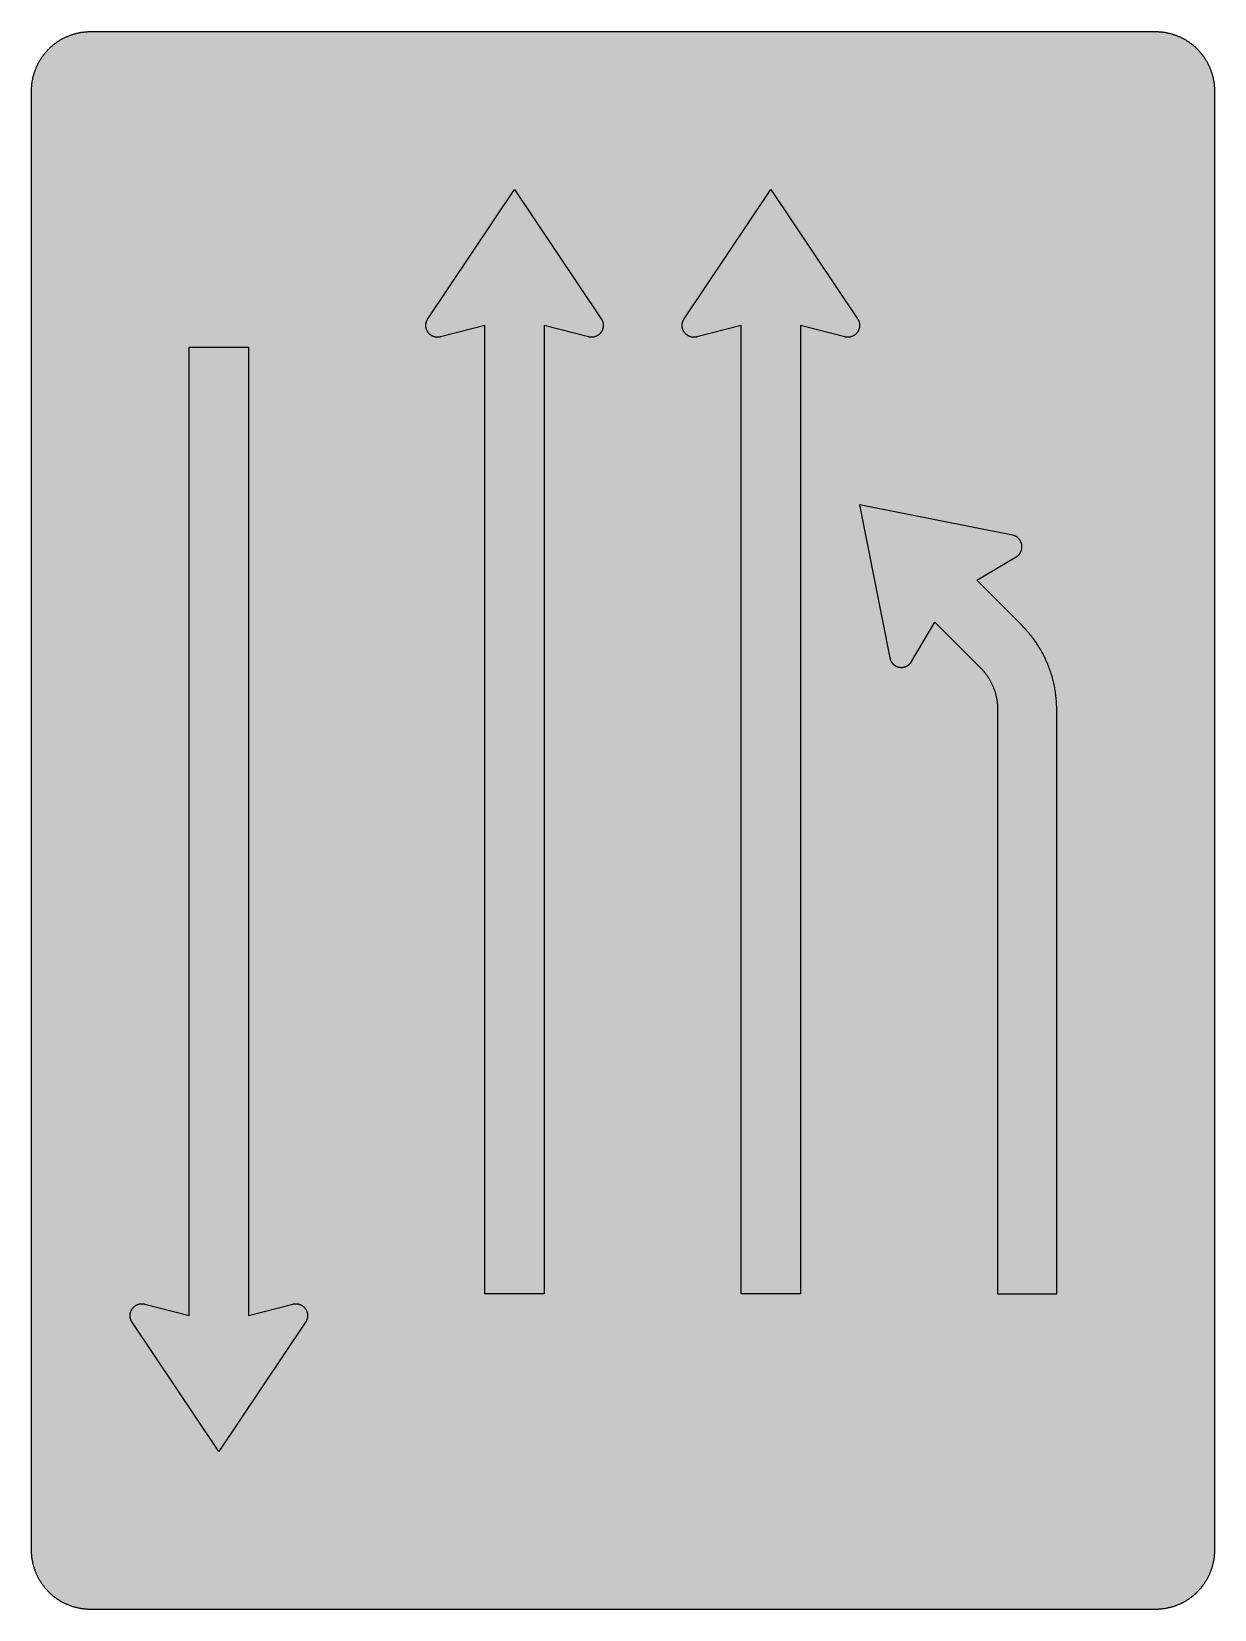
# Model space of a CAD drawing. Header units: millimetres. Extents: x 0 to 423, y 0 to 564.
import ezdxf

# ---------------------------------------------------------------- set-up
doc = ezdxf.new("R2010")
doc.units = ezdxf.units.MM

msp = doc.modelspace()

# ---------------------------------------------------------------- hatches: boundary and pattern name
for color, points in [(254, [(21.2189, 0.0537), (20.955, 0.0533), (20.6934, 0.0584), (20.4292, 0.066), (20.1676, 0.0787), (19.906, 0.094), (19.6469, 0.1118), (19.3853, 0.1321), (19.1262, 0.1549), (18.8671, 0.1829), (18.608, 0.2134), (18.349, 0.2464), (18.0924, 0.2845), (17.8359, 0.3251), (17.5793, 0.3683), (17.3253, 0.414), (17.0688, 0.4623), (16.8148, 0.5156), (16.5633, 0.5715), (16.3093, 0.6299), (16.0579, 0.6909), (15.809, 0.7544), (15.56, 0.823), (15.3111, 0.8941), (15.0622, 0.9677), (14.8158, 1.0439), (14.5694, 1.1227), (14.3256, 1.2065), (14.0818, 1.2903), (13.8379, 1.3792), (13.5966, 1.4707), (13.3579, 1.5672), (13.1191, 1.6637), (12.8803, 1.7628), (12.6441, 1.8669), (12.4079, 1.9736), (12.1742, 2.0803), (11.9405, 2.192), (11.7094, 2.3089), (11.4808, 2.4257), (11.2522, 2.5451), (11.0236, 2.6695), (10.7975, 2.794), (10.574, 2.9235), (10.3505, 3.0556), (10.1295, 3.1877), (9.9111, 3.3249), (9.6926, 3.4646), (9.4742, 3.6068), (9.2608, 3.7541), (9.0475, 3.9014), (8.8341, 4.0513), (8.6258, 4.2037), (8.4176, 4.3612), (8.2118, 4.5187), (8.0061, 4.6812), (7.8029, 4.8438), (7.6022, 5.0114), (7.4041, 5.1816), (7.206, 5.3518), (7.0129, 5.527), (6.8174, 5.7048), (6.6269, 5.8826), (6.4389, 6.0655), (6.2509, 6.2509), (6.0655, 6.4389), (5.8852, 6.6269), (5.7048, 6.8174), (5.527, 7.0104), (5.3518, 7.206), (5.1816, 7.4041), (5.0114, 7.6022), (4.8463, 7.8029), (4.6812, 8.0061), (4.5187, 8.2118), (4.3612, 8.4176), (4.2062, 8.6258), (4.0513, 8.8341), (3.9014, 9.0475), (3.7541, 9.2608), (3.6068, 9.4742), (3.4646, 9.6926), (3.3249, 9.9085), (3.1877, 10.1295), (3.0556, 10.3505), (2.9235, 10.574), (2.794, 10.7975), (2.6695, 11.0236), (2.5451, 11.2522), (2.4257, 11.4808), (2.3063, 11.7094), (2.192, 11.9405), (2.0803, 12.1742), (1.971, 12.4079), (1.8669, 12.6441), (1.7628, 12.8803), (1.6637, 13.1191), (1.5646, 13.3579), (1.4707, 13.5966), (1.3792, 13.8379), (1.2903, 14.0818), (1.2065, 14.3256), (1.1227, 14.5694), (1.0439, 14.8158), (0.9652, 15.0622), (0.8915, 15.3111), (0.823, 15.56), (0.7544, 15.809), (0.6883, 16.0604), (0.6274, 16.3119), (0.569, 16.5633), (0.5131, 16.8148), (0.4623, 17.0688), (0.4115, 17.3253), (0.3658, 17.5793), (0.3226, 17.8359), (0.2819, 18.0924), (0.2464, 18.3515), (0.2134, 18.608), (0.1829, 18.8671), (0.1549, 19.1262), (0.1295, 19.3878), (0.1092, 19.6469), (0.0914, 19.9085), (0.0762, 20.1701), (0.066, 20.4318), (0.0584, 20.6934), (0.0533, 20.955), (0.0508, 21.2192), (0.0522, 543.3314), (0.0533, 543.593), (0.0584, 543.8546), (0.066, 544.1188), (0.0762, 544.3804), (0.0914, 544.642), (0.1092, 544.9011), (0.1295, 545.1627), (0.1549, 545.4218), (0.1829, 545.6809), (0.2134, 545.94), (0.2464, 546.1991), (0.2819, 546.4556), (0.3226, 546.7121), (0.3658, 546.9687), (0.4115, 547.2227), (0.4623, 547.4792), (0.5131, 547.7332), (0.569, 547.9847), (0.6274, 548.2387), (0.6883, 548.4876), (0.7544, 548.7391), (0.823, 548.988), (0.8915, 549.2369), (0.9652, 549.4858), (1.0439, 549.7322), (1.1227, 549.9786), (1.2065, 550.2224), (1.2903, 550.4663), (1.3792, 550.7076), (1.4707, 550.9489), (1.5646, 551.1902), (1.6637, 551.4289), (1.7628, 551.6677), (1.8669, 551.9039), (1.971, 552.1401), (2.0803, 552.3738), (2.192, 552.6049), (2.3063, 552.8386), (2.4257, 553.0672), (2.5451, 553.2958), (2.6695, 553.5244), (2.794, 553.7505), (2.9235, 553.974), (3.0556, 554.1975), (3.1877, 554.4185), (3.3249, 554.6369), (3.4646, 554.8554), (3.6068, 555.0738), (3.7541, 555.2872), (3.9014, 555.5005), (4.0513, 555.7114), (4.2062, 555.9222), (4.3612, 556.1305), (4.5187, 556.3362), (4.6812, 556.5419), (4.8463, 556.7451), (5.0114, 556.9458), (5.1816, 557.1439), (5.3518, 557.342), (5.527, 557.5351), (5.7048, 557.7281), (5.8852, 557.9212), (6.0655, 558.1091), (6.2509, 558.2971), (6.4389, 558.4825), (6.6269, 558.6628), (6.8174, 558.8432), (7.0129, 559.021), (7.206, 559.1937), (7.4041, 559.3664), (7.6022, 559.5366), (7.8029, 559.7017), (8.0061, 559.8668), (8.2118, 560.0268), (8.4176, 560.1868), (8.6258, 560.3418), (8.8341, 560.4967), (9.0475, 560.6466), (9.2608, 560.7939), (9.4742, 560.9387), (9.6926, 561.0835), (9.9111, 561.2232), (10.1295, 561.3603), (10.3505, 561.4924), (10.574, 561.6245), (10.7975, 561.754), (11.0236, 561.8785), (11.2522, 562.0029), (11.4808, 562.1223), (11.7094, 562.2392), (11.9405, 562.356), (12.1742, 562.4678), (12.4079, 562.5744), (12.6441, 562.6811), (12.8803, 562.7853), (13.1191, 562.8843), (13.3579, 562.9834), (13.5966, 563.0774), (13.8379, 563.1688), (14.0818, 563.2577), (14.3256, 563.3415), (14.5694, 563.4253), (14.8158, 563.5041), (15.0622, 563.5803), (15.3111, 563.6539), (15.56, 563.7251), (15.809, 563.7936), (16.0579, 563.8571), (16.3093, 563.9206), (16.5633, 563.9791), (16.8148, 564.0349), (17.0688, 564.0857), (17.3253, 564.1365), (17.5793, 564.1823), (17.8359, 564.2254), (18.0924, 564.2635), (18.349, 564.3016), (18.608, 564.3347), (18.8671, 564.3651), (19.1262, 564.3931), (19.3853, 564.4185), (19.6469, 564.4388), (19.906, 564.4566), (20.1676, 564.4718), (20.4292, 564.482), (20.6934, 564.4896), (20.955, 564.4947), (21.2166, 564.4972), (402.2189, 564.4981), (402.4808, 564.4947), (402.7424, 564.4896), (403.0066, 564.482), (403.2682, 564.4718), (403.5298, 564.4566), (403.7889, 564.4388), (404.0505, 564.4185), (404.3096, 564.3931), (404.5687, 564.3651), (404.8277, 564.3347), (405.0868, 564.3016), (405.3434, 564.2635), (405.5999, 564.2254), (405.8564, 564.1823), (406.113, 564.1365), (406.367, 564.0857), (406.621, 564.0349), (406.875, 563.9791), (407.1264, 563.9206), (407.3779, 563.8571), (407.6268, 563.7936), (407.8783, 563.7251), (408.1272, 563.6539), (408.3736, 563.5803), (408.62, 563.5041), (408.8663, 563.4253), (409.1102, 563.3415), (409.354, 563.2577), (409.5979, 563.1688), (409.8392, 563.0774), (410.0805, 562.9834), (410.3192, 562.8843), (410.5554, 562.7853), (410.7942, 562.6811), (411.0279, 562.5744), (411.2616, 562.4678), (411.4952, 562.356), (411.7264, 562.2392), (411.9575, 562.1223), (412.1861, 562.0029), (412.4122, 561.8785), (412.6382, 561.754), (412.8643, 561.6245), (413.0853, 561.4924), (413.3063, 561.3603), (413.5272, 561.2232), (413.7457, 561.0835), (413.9616, 560.9387), (414.1775, 560.7939), (414.3908, 560.6466), (414.6017, 560.4967), (414.8125, 560.3418), (415.0208, 560.1868), (415.2265, 560.0268), (415.4297, 559.8668), (415.6329, 559.7017), (415.8336, 559.5366), (416.0342, 559.3664), (416.2298, 559.1937), (416.4254, 559.021), (416.6184, 558.8432), (416.8089, 558.6628), (416.9994, 558.4825), (417.1848, 558.2971), (417.3703, 558.1091), (417.5531, 557.9212), (417.7335, 557.7281), (417.9087, 557.5351), (418.084, 557.342), (418.2567, 557.1439), (418.4244, 556.9458), (418.592, 556.7451), (418.7546, 556.5419), (418.9171, 556.3362), (419.0746, 556.1305), (419.2321, 555.9222), (419.3845, 555.7114), (419.5369, 555.5005), (419.6842, 555.2872), (419.829, 555.0738), (419.9712, 554.8554), (420.1109, 554.6369), (420.2481, 554.4185), (420.3827, 554.1975), (420.5148, 553.974), (420.6418, 553.7505), (420.7688, 553.5244), (420.8907, 553.2958), (421.0126, 553.0672), (421.1295, 552.8386), (421.2438, 552.6049), (421.3555, 552.3738), (421.4647, 552.1401), (421.5689, 551.9039), (421.673, 551.6677), (421.7746, 551.4289), (421.8711, 551.1902), (421.9651, 550.9489), (422.0566, 550.7076), (422.1455, 550.4663), (422.2318, 550.2224), (422.3131, 549.9786), (422.3918, 549.7322), (422.4706, 549.4858), (422.5442, 549.2369), (422.6128, 548.988), (422.6814, 548.7391), (422.7449, 548.4876), (422.8084, 548.2387), (422.8668, 547.9847), (422.9227, 547.7332), (422.9735, 547.4792), (423.0243, 547.2227), (423.07, 546.9687), (423.1132, 546.7121), (423.1513, 546.4556), (423.1894, 546.1991), (423.2224, 545.94), (423.2529, 545.6809), (423.2808, 545.4218), (423.3037, 545.1627), (423.3266, 544.9011), (423.3443, 544.642), (423.357, 544.3804), (423.3697, 544.1188), (423.3774, 543.8546), (423.3824, 543.593), (423.385, 543.3314), (423.3855, 21.2203), (423.3824, 20.955), (423.3774, 20.6934), (423.3697, 20.4318), (423.357, 20.1701), (423.3443, 19.9085), (423.3266, 19.6469), (423.3037, 19.3878), (423.2808, 19.1262), (423.2529, 18.8671), (423.2224, 18.608), (423.1894, 18.3515), (423.1513, 18.0924), (423.1132, 17.8359), (423.07, 17.5793), (423.0243, 17.3253), (422.9735, 17.0688), (422.9227, 16.8148), (422.8668, 16.5633), (422.8084, 16.3119), (422.7449, 16.0604), (422.6814, 15.809), (422.6128, 15.56), (422.5442, 15.3111), (422.4706, 15.0622), (422.3918, 14.8158), (422.3131, 14.5694), (422.2318, 14.3256), (422.1455, 14.0818), (422.0566, 13.8379), (421.9651, 13.5966), (421.8711, 13.3579), (421.7746, 13.1191), (421.673, 12.8803), (421.5689, 12.6441), (421.4647, 12.4079), (421.3555, 12.1742), (421.2438, 11.9405), (421.1295, 11.7094), (421.0126, 11.4808), (420.8907, 11.2522), (420.7688, 11.0236), (420.6418, 10.7975), (420.5148, 10.574), (420.3827, 10.3505), (420.2481, 10.1295), (420.1109, 9.9085), (419.9712, 9.6926), (419.829, 9.4742), (419.6842, 9.2608), (419.5369, 9.0475), (419.3845, 8.8341), (419.2321, 8.6258), (419.0746, 8.4176), (418.9171, 8.2118), (418.7546, 8.0061), (418.592, 7.8029), (418.4244, 7.6022), (418.2567, 7.4041), (418.084, 7.206), (417.9087, 7.0104), (417.7335, 6.8174), (417.5531, 6.6269), (417.3703, 6.4389), (417.1848, 6.2509), (416.9994, 6.0655), (416.8089, 5.8826), (416.6184, 5.7048), (416.4254, 5.527), (416.2298, 5.3518), (416.0342, 5.1816), (415.8336, 5.0114), (415.6329, 4.8438), (415.4297, 4.6812), (415.2265, 4.5187), (415.0208, 4.3612), (414.8125, 4.2037), (414.6017, 4.0513), (414.3908, 3.9014), (414.1775, 3.7541), (413.9616, 3.6068), (413.7457, 3.4646), (413.5272, 3.3249), (413.3063, 3.1877), (413.0853, 3.0556), (412.8643, 2.9235), (412.6382, 2.794), (412.4122, 2.6695), (412.1861, 2.5451), (411.9575, 2.4257), (411.7264, 2.3089), (411.4952, 2.192), (411.2616, 2.0803), (411.0279, 1.9736), (410.7942, 1.8669), (410.5554, 1.7628), (410.3192, 1.6637), (410.0805, 1.5672), (409.8392, 1.4707), (409.5979, 1.3792), (409.354, 1.2903), (409.1102, 1.2065), (408.8663, 1.1227), (408.62, 1.0439), (408.3736, 0.9677), (408.1272, 0.8941), (407.8783, 0.823), (407.6268, 0.7544), (407.3779, 0.6909), (407.1264, 0.6299), (406.875, 0.5715), (406.621, 0.5156), (406.367, 0.4623), (406.113, 0.414), (405.8564, 0.3683), (405.5999, 0.3251), (405.3434, 0.2845), (405.0868, 0.2464), (404.8277, 0.2134), (404.5687, 0.1829), (404.3096, 0.1549), (404.0505, 0.1321), (403.7889, 0.1118), (403.5298, 0.094), (403.2682, 0.0787), (403.0066, 0.066), (402.7424, 0.0584), (402.4808, 0.0533), (402.2166, 0.0533)]), (59, [(162.33, 459.3703), (146.455, 455.2703), (146.4386, 455.2645), (146.4208, 455.262), (146.4056, 455.2569), (146.3878, 455.2518), (146.3726, 455.2493), (146.3573, 455.2442), (146.3396, 455.2417), (146.3243, 455.2366), (146.3091, 455.234), (146.2913, 455.2315), (146.2761, 455.2264), (146.2583, 455.2239), (146.243, 455.2213), (146.2253, 455.2163), (146.21, 455.2137), (146.1922, 455.2112), (146.177, 455.2086), (146.1618, 455.2036), (146.144, 455.201), (146.1287, 455.1985), (146.111, 455.1959), (146.0957, 455.1934), (146.0779, 455.1909), (146.0627, 455.1883), (146.0449, 455.1858), (146.0297, 455.1832), (146.0119, 455.1807), (145.9967, 455.1782), (145.9789, 455.1756), (145.9636, 455.1731), (145.9459, 455.1705), (145.9306, 455.168), (145.9128, 455.168), (145.8976, 455.1655), (145.8798, 455.1629), (145.8646, 455.1604), (145.8468, 455.1604), (145.829, 455.1578), (145.8138, 455.1553), (145.796, 455.1553), (145.7808, 455.1528), (145.763, 455.1502), (145.7477, 455.1502), (145.73, 455.1477), (145.7147, 455.1477), (145.6969, 455.1451), (145.6792, 455.1451), (145.6639, 455.1451), (145.6461, 455.1426), (145.6309, 455.1426), (145.6131, 455.1401), (145.5979, 455.1401), (145.5801, 455.1401), (145.5623, 455.1401), (145.5471, 455.1375), (145.5293, 455.1375), (145.5141, 455.1375), (145.4963, 455.1375), (145.4785, 455.1375), (145.4633, 455.135), (145.4455, 455.135), (145.4302, 455.135), (145.4125, 455.135), (145.3947, 455.135), (145.2855, 455.1375), (145.1788, 455.1401), (145.0696, 455.1477), (144.9629, 455.1578), (144.8562, 455.1705), (144.7521, 455.1832), (144.6454, 455.201), (144.5412, 455.2213), (144.4396, 455.2442), (144.338, 455.2696), (144.2364, 455.295), (144.1374, 455.3255), (144.0383, 455.3585), (143.9393, 455.3915), (143.8427, 455.4296), (143.7488, 455.4677), (143.6548, 455.5084), (143.5608, 455.5541), (143.4694, 455.5998), (143.3779, 455.6455), (143.289, 455.6963), (143.2001, 455.7497), (143.1138, 455.803), (143.0299, 455.8589), (142.9461, 455.9173), (142.8623, 455.9757), (142.781, 456.0392), (142.7023, 456.1027), (142.6261, 456.1688), (142.5499, 456.2348), (142.4762, 456.3034), (142.4026, 456.3745), (142.3314, 456.4482), (142.2629, 456.5218), (142.1943, 456.598), (142.1282, 456.6768), (142.0647, 456.7555), (142.0038, 456.8368), (141.9428, 456.9181), (141.8844, 457.0019), (141.8285, 457.0882), (141.7752, 457.1746), (141.7218, 457.261), (141.6736, 457.3499), (141.6253, 457.4413), (141.5796, 457.5327), (141.5364, 457.6267), (141.4958, 457.7207), (141.4551, 457.8172), (141.4196, 457.9137), (141.384, 458.0103), (141.3535, 458.1093), (141.3231, 458.2109), (141.2951, 458.31), (141.2697, 458.4116), (141.2469, 458.5157), (141.2291, 458.6199), (141.2113, 458.724), (141.1961, 458.8307), (141.1834, 458.9374), (141.1732, 459.044), (141.1681, 459.1507), (141.163, 459.2599), (141.163, 459.3692), (141.163, 459.4073), (141.163, 459.4479), (141.163, 459.486), (141.1656, 459.5266), (141.1656, 459.5647), (141.1681, 459.6054), (141.1707, 459.6435), (141.1732, 459.6816), (141.1757, 459.7222), (141.1808, 459.7603), (141.1834, 459.7984), (141.1884, 459.8365), (141.1935, 459.8772), (141.1986, 459.9153), (141.2037, 459.9534), (141.2088, 459.9915), (141.2138, 460.0321), (141.2215, 460.0702), (141.2265, 460.1083), (141.2342, 460.1464), (141.2418, 460.1845), (141.2494, 460.2226), (141.257, 460.2607), (141.2646, 460.2988), (141.2748, 460.3369), (141.2824, 460.375), (141.2926, 460.4131), (141.3027, 460.4487), (141.3129, 460.4868), (141.3231, 460.5249), (141.3332, 460.563), (141.3459, 460.5985), (141.3561, 460.6366), (141.3688, 460.6722), (141.3815, 460.7103), (141.3942, 460.7484), (141.4069, 460.7839), (141.4196, 460.8195), (141.4323, 460.8576), (141.4475, 460.8932), (141.4602, 460.9287), (141.4755, 460.9668), (141.4907, 461.0024), (141.5059, 461.0379), (141.5212, 461.0735), (141.5364, 461.1091), (141.5542, 461.1446), (141.5694, 461.1802), (141.5872, 461.2157), (141.605, 461.2488), (141.6202, 461.2843), (141.638, 461.3199), (141.6583, 461.3529), (141.6761, 461.3885), (141.6939, 461.424), (141.7142, 461.457), (141.7345, 461.4901), (141.7523, 461.5256), (141.7726, 461.5586), (141.793, 461.5917), (141.8158, 461.6247), (141.8361, 461.6577), (141.8565, 461.6907), (141.8793, 461.7237), (172.9133, 508.0536), (203.9482, 461.7251), (203.9696, 461.6907), (203.9899, 461.6577), (204.0103, 461.6247), (204.0331, 461.5917), (204.0534, 461.5586), (204.0738, 461.5256), (204.0915, 461.4901), (204.1119, 461.457), (204.1322, 461.424), (204.15, 461.3885), (204.1677, 461.3529), (204.1855, 461.3199), (204.2033, 461.2843), (204.2211, 461.2488), (204.2389, 461.2157), (204.2566, 461.1802), (204.2719, 461.1446), (204.2897, 461.1091), (204.3049, 461.0735), (204.3201, 461.0379), (204.3354, 461.0024), (204.3506, 460.9668), (204.3633, 460.9287), (204.3786, 460.8932), (204.3913, 460.8576), (204.4065, 460.8195), (204.4192, 460.7839), (204.4319, 460.7484), (204.4446, 460.7103), (204.4573, 460.6722), (204.4675, 460.6366), (204.4802, 460.5985), (204.4903, 460.563), (204.5005, 460.5249), (204.5132, 460.4868), (204.5208, 460.4487), (204.531, 460.4131), (204.5411, 460.375), (204.5513, 460.3369), (204.5589, 460.2988), (204.5665, 460.2607), (204.5741, 460.2226), (204.5818, 460.1845), (204.5894, 460.1464), (204.597, 460.1083), (204.6046, 460.0702), (204.6097, 460.0321), (204.6148, 459.9915), (204.6224, 459.9534), (204.6275, 459.9153), (204.6326, 459.8772), (204.6351, 459.8365), (204.6402, 459.7984), (204.6453, 459.7603), (204.6478, 459.7222), (204.6503, 459.6816), (204.6529, 459.6435), (204.6554, 459.6054), (204.658, 459.5647), (204.658, 459.5266), (204.6605, 459.486), (204.6605, 459.4479), (204.663, 459.4073), (204.663, 459.3692), (204.6605, 459.2599), (204.6554, 459.1507), (204.6503, 459.044), (204.6402, 458.9374), (204.6275, 458.8307), (204.6122, 458.724), (204.597, 458.6199), (204.5767, 458.5157), (204.5538, 458.4116), (204.5284, 458.31), (204.5005, 458.2109), (204.4725, 458.1093), (204.4395, 458.0103), (204.4065, 457.9137), (204.3684, 457.8172), (204.3303, 457.7207), (204.2871, 457.6267), (204.2439, 457.5327), (204.1982, 457.4413), (204.15, 457.3499), (204.1017, 457.261), (204.0484, 457.1746), (203.995, 457.0882), (203.9391, 457.0019), (203.8807, 456.9181), (203.8223, 456.8368), (203.7588, 456.7555), (203.6953, 456.6768), (203.6293, 456.598), (203.5632, 456.5218), (203.4921, 456.4482), (203.4235, 456.3745), (203.3499, 456.3034), (203.2762, 456.2348), (203.2, 456.1688), (203.1213, 456.1027), (203.0425, 456.0392), (202.9612, 455.9757), (202.88, 455.9173), (202.7961, 455.8589), (202.7098, 455.803), (202.6234, 455.7497), (202.5371, 455.6963), (202.4456, 455.6455), (202.3567, 455.5998), (202.2653, 455.5541), (202.1713, 455.5084), (202.0773, 455.4677), (201.9808, 455.4296), (201.8843, 455.3915), (201.7878, 455.3585), (201.6887, 455.3255), (201.5871, 455.295), (201.488, 455.2696), (201.3839, 455.2442), (201.2823, 455.2213), (201.1782, 455.201), (201.074, 455.1832), (200.9673, 455.1705), (200.8607, 455.1578), (200.754, 455.1477), (200.6473, 455.1401), (200.5381, 455.1375), (200.4289, 455.135), (200.4111, 455.135), (200.3958, 455.135), (200.3781, 455.135), (200.3628, 455.135), (200.345, 455.1375), (200.3273, 455.1375), (200.312, 455.1375), (200.2942, 455.1375), (200.279, 455.1375), (200.2612, 455.1401), (200.246, 455.1401), (200.2282, 455.1401), (200.2104, 455.1401), (200.1952, 455.1426), (200.1774, 455.1426), (200.1622, 455.1451), (200.1444, 455.1451), (200.1291, 455.1451), (200.1114, 455.1477), (200.0961, 455.1477), (200.0783, 455.1502), (200.0606, 455.1502), (200.0453, 455.1528), (200.0275, 455.1553), (200.0123, 455.1553), (199.9945, 455.1578), (199.9793, 455.1604), (199.9615, 455.1604), (199.9463, 455.1629), (199.9285, 455.1655), (199.9132, 455.168), (199.8955, 455.168), (199.8802, 455.1705), (199.8624, 455.1731), (199.8447, 455.1756), (199.8294, 455.1782), (199.8116, 455.1807), (199.7964, 455.1832), (199.7786, 455.1858), (199.7634, 455.1883), (199.7456, 455.1909), (199.7304, 455.1934), (199.7126, 455.1959), (199.6973, 455.1985), (199.6821, 455.201), (199.6643, 455.2036), (199.6491, 455.2086), (199.6313, 455.2112), (199.6161, 455.2137), (199.5983, 455.2163), (199.583, 455.2213), (199.5653, 455.2239), (199.55, 455.2264), (199.5322, 455.2315), (199.517, 455.234), (199.5018, 455.2366), (199.484, 455.2417), (199.4687, 455.2442), (199.451, 455.2493), (199.4357, 455.2518), (199.4179, 455.2569), (199.4027, 455.262), (199.3875, 455.2645), (199.3697, 455.2696), (183.4967, 459.3703), (183.4967, 112.9425), (162.33, 112.9425)]), (59, [(254.0522, 459.3703), (238.1772, 455.2703), (238.1606, 455.2645), (238.1428, 455.262), (238.1275, 455.2569), (238.1123, 455.2518), (238.0945, 455.2493), (238.0793, 455.2442), (238.0615, 455.2417), (238.0463, 455.2366), (238.031, 455.234), (238.0132, 455.2315), (237.998, 455.2264), (237.9802, 455.2239), (237.965, 455.2213), (237.9472, 455.2163), (237.932, 455.2137), (237.9167, 455.2112), (237.8989, 455.2086), (237.8837, 455.2036), (237.8659, 455.201), (237.8507, 455.1985), (237.8329, 455.1959), (237.8177, 455.1934), (237.7999, 455.1909), (237.7846, 455.1883), (237.7669, 455.1858), (237.7516, 455.1832), (237.7338, 455.1807), (237.7186, 455.1782), (237.7008, 455.1756), (237.6856, 455.1731), (237.6678, 455.1705), (237.6526, 455.168), (237.6348, 455.168), (237.6195, 455.1655), (237.6018, 455.1629), (237.5865, 455.1604), (237.5687, 455.1604), (237.5535, 455.1578), (237.5357, 455.1553), (237.5179, 455.1553), (237.5027, 455.1528), (237.4849, 455.1502), (237.4697, 455.1502), (237.4519, 455.1477), (237.4367, 455.1477), (237.4189, 455.1451), (237.4036, 455.1451), (237.3859, 455.1451), (237.3681, 455.1426), (237.3528, 455.1426), (237.3351, 455.1401), (237.3198, 455.1401), (237.302, 455.1401), (237.2843, 455.1401), (237.269, 455.1375), (237.2512, 455.1375), (237.236, 455.1375), (237.2182, 455.1375), (237.2004, 455.1375), (237.1852, 455.135), (237.1674, 455.135), (237.1522, 455.135), (237.1344, 455.135), (237.1166, 455.135), (237.0074, 455.1375), (236.9007, 455.1401), (236.7915, 455.1477), (236.6848, 455.1578), (236.5781, 455.1705), (236.474, 455.1832), (236.3673, 455.201), (236.2657, 455.2213), (236.1616, 455.2442), (236.06, 455.2696), (235.9584, 455.295), (235.8593, 455.3255), (235.7603, 455.3585), (235.6612, 455.3915), (235.5647, 455.4296), (235.4707, 455.4677), (235.3767, 455.5084), (235.2827, 455.5541), (235.1913, 455.5998), (235.0999, 455.6455), (235.011, 455.6963), (234.9221, 455.7497), (234.8357, 455.803), (234.7519, 455.8589), (234.6681, 455.9173), (234.5842, 455.9757), (234.5055, 456.0392), (234.4242, 456.1027), (234.348, 456.1688), (234.2718, 456.2348), (234.1982, 456.3034), (234.1245, 456.3745), (234.0534, 456.4482), (233.9848, 456.5218), (233.9162, 456.598), (233.8502, 456.6768), (233.7867, 456.7555), (233.7257, 456.8368), (233.6648, 456.9181), (233.6063, 457.0019), (233.5505, 457.0882), (233.4971, 457.1746), (233.4463, 457.261), (233.3955, 457.3499), (233.3473, 457.4413), (233.3015, 457.5327), (233.2584, 457.6267), (233.2177, 457.7207), (233.1771, 457.8172), (233.1415, 457.9137), (233.106, 458.0103), (233.0755, 458.1093), (233.045, 458.2109), (233.0171, 458.31), (232.9917, 458.4116), (232.9713, 458.5157), (232.951, 458.6199), (232.9332, 458.724), (232.918, 458.8307), (232.9053, 458.9374), (232.8977, 459.044), (232.8901, 459.1507), (232.885, 459.2599), (232.885, 459.3692), (232.885, 459.4073), (232.885, 459.4479), (232.885, 459.486), (232.8875, 459.5266), (232.8901, 459.5647), (232.8901, 459.6054), (232.8926, 459.6435), (232.8951, 459.6816), (232.9002, 459.7222), (232.9028, 459.7603), (232.9053, 459.7984), (232.9104, 459.8365), (232.9155, 459.8772), (232.9205, 459.9153), (232.9256, 459.9534), (232.9307, 459.9915), (232.9358, 460.0321), (232.9434, 460.0702), (232.9485, 460.1083), (232.9561, 460.1464), (232.9637, 460.1845), (232.9713, 460.2226), (232.979, 460.2607), (232.9866, 460.2988), (232.9967, 460.3369), (233.0069, 460.375), (233.0145, 460.4131), (233.0247, 460.4487), (233.0348, 460.4868), (233.045, 460.5249), (233.0552, 460.563), (233.0679, 460.5985), (233.078, 460.6366), (233.0907, 460.6722), (233.1034, 460.7103), (233.1161, 460.7484), (233.1288, 460.7839), (233.1415, 460.8195), (233.1542, 460.8576), (233.1695, 460.8932), (233.1822, 460.9287), (233.1974, 460.9668), (233.2126, 461.0024), (233.2279, 461.0379), (233.2431, 461.0735), (233.2584, 461.1091), (233.2761, 461.1446), (233.2914, 461.1802), (233.3092, 461.2157), (233.3269, 461.2488), (233.3447, 461.2843), (233.3625, 461.3199), (233.3803, 461.3529), (233.3981, 461.3885), (233.4158, 461.424), (233.4362, 461.457), (233.4565, 461.4901), (233.4743, 461.5256), (233.4946, 461.5586), (233.5149, 461.5917), (233.5378, 461.6247), (233.5581, 461.6577), (233.5784, 461.6907), (233.6013, 461.7237), (264.6355, 508.0536), (295.6705, 461.7251), (295.6916, 461.6907), (295.7119, 461.6577), (295.7322, 461.6247), (295.7551, 461.5917), (295.7754, 461.5586), (295.7957, 461.5256), (295.8135, 461.4901), (295.8338, 461.457), (295.8541, 461.424), (295.8719, 461.3885), (295.8897, 461.3529), (295.9075, 461.3199), (295.9252, 461.2843), (295.943, 461.2488), (295.9608, 461.2157), (295.9786, 461.1802), (295.9938, 461.1446), (296.0116, 461.1091), (296.0268, 461.0735), (296.0421, 461.0379), (296.0573, 461.0024), (296.0726, 460.9668), (296.0878, 460.9287), (296.1005, 460.8932), (296.1157, 460.8576), (296.1284, 460.8195), (296.1411, 460.7839), (296.1538, 460.7484), (296.1665, 460.7103), (296.1792, 460.6722), (296.1894, 460.6366), (296.2021, 460.5985), (296.2123, 460.563), (296.225, 460.5249), (296.2351, 460.4868), (296.2453, 460.4487), (296.2529, 460.4131), (296.2631, 460.375), (296.2732, 460.3369), (296.2808, 460.2988), (296.2885, 460.2607), (296.2986, 460.2226), (296.3062, 460.1845), (296.3113, 460.1464), (296.3189, 460.1083), (296.3266, 460.0702), (296.3316, 460.0321), (296.3393, 459.9915), (296.3443, 459.9534), (296.3494, 459.9153), (296.3545, 459.8772), (296.3596, 459.8365), (296.3621, 459.7984), (296.3672, 459.7603), (296.3697, 459.7222), (296.3723, 459.6816), (296.3748, 459.6435), (296.3774, 459.6054), (296.3799, 459.5647), (296.3824, 459.5266), (296.3824, 459.486), (296.3824, 459.4479), (296.385, 459.4073), (296.385, 459.3692), (296.3824, 459.2599), (296.3799, 459.1507), (296.3723, 459.044), (296.3621, 458.9374), (296.3494, 458.8307), (296.3367, 458.724), (296.3189, 458.6199), (296.2986, 458.5157), (296.2758, 458.4116), (296.2504, 458.31), (296.225, 458.2109), (296.1945, 458.1093), (296.1615, 458.0103), (296.1284, 457.9137), (296.0903, 457.8172), (296.0522, 457.7207), (296.0116, 457.6267), (295.9659, 457.5327), (295.9202, 457.4413), (295.8744, 457.3499), (295.8236, 457.261), (295.7703, 457.1746), (295.717, 457.0882), (295.6611, 457.0019), (295.6027, 456.9181), (295.5442, 456.8368), (295.4807, 456.7555), (295.4172, 456.6768), (295.3512, 456.598), (295.2852, 456.5218), (295.2166, 456.4482), (295.1455, 456.3745), (295.0718, 456.3034), (294.9981, 456.2348), (294.9219, 456.1688), (294.8432, 456.1027), (294.7645, 456.0392), (294.6832, 455.9757), (294.6019, 455.9173), (294.5181, 455.8589), (294.4317, 455.803), (294.3454, 455.7497), (294.259, 455.6963), (294.1701, 455.6455), (294.0787, 455.5998), (293.9872, 455.5541), (293.8932, 455.5084), (293.7993, 455.4677), (293.7027, 455.4296), (293.6062, 455.3915), (293.5097, 455.3585), (293.4106, 455.3255), (293.309, 455.295), (293.21, 455.2696), (293.1084, 455.2442), (293.0042, 455.2213), (292.9001, 455.201), (292.796, 455.1832), (292.6893, 455.1705), (292.5826, 455.1578), (292.4759, 455.1477), (292.3692, 455.1401), (292.26, 455.1375), (292.1508, 455.135), (292.133, 455.135), (292.1178, 455.135), (292.1, 455.135), (292.0848, 455.135), (292.067, 455.1375), (292.0517, 455.1375), (292.034, 455.1375), (292.0162, 455.1375), (292.0009, 455.1375), (291.9832, 455.1401), (291.9679, 455.1401), (291.9501, 455.1401), (291.9349, 455.1401), (291.9171, 455.1426), (291.8993, 455.1426), (291.8841, 455.1451), (291.8663, 455.1451), (291.8511, 455.1451), (291.8333, 455.1477), (291.8181, 455.1477), (291.8003, 455.1502), (291.785, 455.1502), (291.7673, 455.1528), (291.7495, 455.1553), (291.7342, 455.1553), (291.7165, 455.1578), (291.7012, 455.1604), (291.6834, 455.1604), (291.6682, 455.1629), (291.6504, 455.1655), (291.6352, 455.168), (291.6174, 455.168), (291.6022, 455.1705), (291.5844, 455.1731), (291.5691, 455.1756), (291.5514, 455.1782), (291.5361, 455.1807), (291.5183, 455.1832), (291.5031, 455.1858), (291.4853, 455.1883), (291.4701, 455.1909), (291.4523, 455.1934), (291.4371, 455.1959), (291.4193, 455.1985), (291.404, 455.201), (291.3863, 455.2036), (291.371, 455.2086), (291.3532, 455.2112), (291.338, 455.2137), (291.3202, 455.2163), (291.305, 455.2213), (291.2872, 455.2239), (291.272, 455.2264), (291.2567, 455.2315), (291.2389, 455.234), (291.2237, 455.2366), (291.2059, 455.2417), (291.1907, 455.2442), (291.1729, 455.2493), (291.1577, 455.2518), (291.1424, 455.2569), (291.1246, 455.262), (291.1094, 455.2645), (291.0916, 455.2696), (275.2189, 459.3703), (275.2189, 112.9425), (254.0522, 112.9425)]), (59, [(77.6633, 105.1814), (93.5383, 109.2796), (93.5533, 109.2835), (93.5685, 109.286), (93.5863, 109.2911), (93.6015, 109.2937), (93.6193, 109.2987), (93.6346, 109.3013), (93.6498, 109.3064), (93.6676, 109.3089), (93.6828, 109.314), (93.7006, 109.3165), (93.7158, 109.3216), (93.7336, 109.3241), (93.7489, 109.3267), (93.7666, 109.3318), (93.7819, 109.3343), (93.7971, 109.3368), (93.8149, 109.3394), (93.8301, 109.3445), (93.8479, 109.347), (93.8632, 109.3495), (93.8809, 109.3521), (93.8962, 109.3546), (93.914, 109.3572), (93.9292, 109.3597), (93.947, 109.3622), (93.9622, 109.3648), (93.98, 109.3673), (93.9952, 109.3699), (94.013, 109.3724), (94.0283, 109.3749), (94.046, 109.3775), (94.0613, 109.38), (94.0791, 109.3826), (94.0943, 109.3826), (94.1121, 109.3851), (94.1273, 109.3876), (94.1451, 109.3902), (94.1629, 109.3902), (94.1781, 109.3927), (94.1959, 109.3953), (94.2111, 109.3953), (94.2289, 109.3978), (94.2442, 109.3978), (94.2619, 109.4003), (94.2772, 109.4003), (94.295, 109.4029), (94.3127, 109.4029), (94.328, 109.4054), (94.3458, 109.4054), (94.361, 109.408), (94.3788, 109.408), (94.394, 109.408), (94.4118, 109.4105), (94.4296, 109.4105), (94.4448, 109.4105), (94.4626, 109.4105), (94.4778, 109.413), (94.4956, 109.413), (94.5109, 109.413), (94.5286, 109.413), (94.5464, 109.413), (94.5617, 109.413), (94.5794, 109.413), (94.5947, 109.413), (94.7039, 109.413), (94.8131, 109.408), (94.9223, 109.4003), (95.029, 109.3927), (95.1357, 109.38), (95.2398, 109.3648), (95.344, 109.347), (95.4481, 109.3267), (95.5523, 109.3038), (95.6539, 109.281), (95.7555, 109.253), (95.8545, 109.2225), (95.9536, 109.1921), (96.0501, 109.1565), (96.1466, 109.1209), (96.2431, 109.0803), (96.3371, 109.0397), (96.4311, 108.9965), (96.5225, 108.9508), (96.614, 108.9025), (96.7029, 108.8517), (96.7918, 108.8009), (96.8781, 108.7476), (96.962, 108.6891), (97.0458, 108.6333), (97.1296, 108.5723), (97.2083, 108.5113), (97.2896, 108.4453), (97.3658, 108.3818), (97.442, 108.3132), (97.5157, 108.2446), (97.5893, 108.1735), (97.6605, 108.0999), (97.729, 108.0262), (97.7976, 107.95), (97.8611, 107.8738), (97.9272, 107.7925), (97.9881, 107.7138), (98.0491, 107.63), (98.105, 107.5461), (98.1608, 107.4623), (98.2167, 107.376), (98.2675, 107.2871), (98.3183, 107.1982), (98.3666, 107.1067), (98.4123, 107.0153), (98.4555, 106.9213), (98.4961, 106.8273), (98.5342, 106.7333), (98.5723, 106.6343), (98.6053, 106.5378), (98.6384, 106.4387), (98.6688, 106.3396), (98.6942, 106.238), (98.7196, 106.1364), (98.7425, 106.0323), (98.7628, 105.9282), (98.7806, 105.824), (98.7958, 105.7199), (98.806, 105.6132), (98.8162, 105.5065), (98.8238, 105.3973), (98.8263, 105.2906), (98.8289, 105.1814), (98.8289, 105.1408), (98.8289, 105.1027), (98.8263, 105.062), (98.8263, 105.0239), (98.8238, 104.9833), (98.8212, 104.9452), (98.8187, 104.9045), (98.8162, 104.8664), (98.8136, 104.8283), (98.8111, 104.7877), (98.806, 104.7496), (98.8035, 104.7115), (98.7984, 104.6709), (98.7933, 104.6328), (98.7882, 104.5947), (98.7831, 104.5566), (98.7755, 104.5185), (98.7704, 104.4778), (98.7628, 104.4397), (98.7577, 104.4016), (98.7501, 104.3635), (98.7425, 104.3254), (98.7349, 104.2873), (98.7247, 104.2492), (98.7171, 104.2111), (98.7069, 104.173), (98.6993, 104.1349), (98.6892, 104.0994), (98.679, 104.0613), (98.6688, 104.0232), (98.6587, 103.9851), (98.646, 103.9495), (98.6358, 103.9114), (98.6231, 103.8733), (98.6104, 103.8377), (98.5977, 103.7996), (98.585, 103.7641), (98.5723, 103.726), (98.5596, 103.6904), (98.5444, 103.6549), (98.5317, 103.6168), (98.5164, 103.5812), (98.5012, 103.5456), (98.486, 103.5101), (98.4707, 103.4745), (98.4555, 103.439), (98.4377, 103.4034), (98.4225, 103.3678), (98.4047, 103.3323), (98.3894, 103.2967), (98.3717, 103.2637), (98.3539, 103.2281), (98.3361, 103.1926), (98.3158, 103.1596), (98.298, 103.124), (98.2777, 103.091), (98.2599, 103.0554), (98.2396, 103.0224), (98.2193, 102.9894), (98.1989, 102.9564), (98.1786, 102.9233), (98.1558, 102.8903), (98.1354, 102.8573), (98.1126, 102.8243), (67.08, 56.4981), (36.0468, 102.8249), (36.0248, 102.8573), (36.002, 102.8903), (35.9816, 102.9233), (35.9613, 102.9564), (35.941, 102.9894), (35.9207, 103.0224), (35.9004, 103.0554), (35.88, 103.091), (35.8623, 103.124), (35.8419, 103.1596), (35.8242, 103.1926), (35.8064, 103.2281), (35.7886, 103.2637), (35.7708, 103.2967), (35.753, 103.3323), (35.7353, 103.3678), (35.72, 103.4034), (35.7048, 103.439), (35.687, 103.4745), (35.6718, 103.5101), (35.6565, 103.5456), (35.6413, 103.5812), (35.6286, 103.6168), (35.6133, 103.6549), (35.6006, 103.6904), (35.5854, 103.726), (35.5727, 103.7641), (35.56, 103.7996), (35.5473, 103.8377), (35.5346, 103.8733), (35.5244, 103.9114), (35.5117, 103.9495), (35.5016, 103.9851), (35.4889, 104.0232), (35.4787, 104.0613), (35.4686, 104.0994), (35.4584, 104.1349), (35.4508, 104.173), (35.4406, 104.2111), (35.433, 104.2492), (35.4228, 104.2873), (35.4152, 104.3254), (35.4076, 104.3635), (35.4, 104.4016), (35.3949, 104.4397), (35.3873, 104.4778), (35.3797, 104.5185), (35.3746, 104.5566), (35.3695, 104.5947), (35.3644, 104.6328), (35.3593, 104.6709), (35.3543, 104.7115), (35.3517, 104.7496), (35.3466, 104.7877), (35.3441, 104.8283), (35.3416, 104.8664), (35.3365, 104.9045), (35.3365, 104.9452), (35.3339, 104.9833), (35.3314, 105.0239), (35.3314, 105.062), (35.3289, 105.1027), (35.3289, 105.1408), (35.3289, 105.1814), (35.3289, 105.2906), (35.3339, 105.3973), (35.3416, 105.5065), (35.3517, 105.6132), (35.3619, 105.7199), (35.3771, 105.824), (35.3949, 105.9282), (35.4152, 106.0323), (35.4381, 106.1364), (35.4609, 106.238), (35.4889, 106.3396), (35.5194, 106.4387), (35.5524, 106.5378), (35.5854, 106.6343), (35.6235, 106.7333), (35.6616, 106.8273), (35.7022, 106.9213), (35.7454, 107.0153), (35.7911, 107.1067), (35.8394, 107.1982), (35.8902, 107.2871), (35.941, 107.376), (35.9969, 107.4623), (36.0528, 107.5461), (36.1112, 107.63), (36.1696, 107.7138), (36.2331, 107.7925), (36.2966, 107.8738), (36.3601, 107.95), (36.4287, 108.0262), (36.4973, 108.0999), (36.5684, 108.1735), (36.642, 108.2446), (36.7157, 108.3132), (36.7919, 108.3818), (36.8706, 108.4453), (36.9494, 108.5113), (37.0307, 108.5723), (37.1119, 108.6333), (37.1958, 108.6891), (37.2796, 108.7476), (37.3685, 108.8009), (37.4548, 108.8517), (37.5437, 108.9025), (37.6352, 108.9508), (37.7266, 108.9965), (37.8206, 109.0397), (37.9146, 109.0803), (38.0111, 109.1209), (38.1076, 109.1565), (38.2041, 109.1921), (38.3032, 109.2225), (38.4023, 109.253), (38.5039, 109.281), (38.6055, 109.3038), (38.7096, 109.3267), (38.8137, 109.347), (38.9179, 109.3648), (39.022, 109.38), (39.1287, 109.3927), (39.2354, 109.4003), (39.3446, 109.408), (39.4538, 109.413), (39.563, 109.413), (39.5783, 109.413), (39.5961, 109.413), (39.6113, 109.413), (39.6291, 109.413), (39.6469, 109.413), (39.6621, 109.413), (39.6799, 109.413), (39.6951, 109.4105), (39.7129, 109.4105), (39.7307, 109.4105), (39.7459, 109.4105), (39.7637, 109.408), (39.7789, 109.408), (39.7967, 109.408), (39.8145, 109.4054), (39.8297, 109.4054), (39.8475, 109.4029), (39.8628, 109.4029), (39.8805, 109.4003), (39.8958, 109.4003), (39.9136, 109.3978), (39.9313, 109.3978), (39.9466, 109.3953), (39.9644, 109.3953), (39.9796, 109.3927), (39.9974, 109.3902), (40.0126, 109.3902), (40.0304, 109.3876), (40.0456, 109.3851), (40.0634, 109.3826), (40.0812, 109.3826), (40.0964, 109.38), (40.1142, 109.3775), (40.1295, 109.3749), (40.1472, 109.3724), (40.1625, 109.3699), (40.1803, 109.3673), (40.1955, 109.3648), (40.2133, 109.3622), (40.2285, 109.3597), (40.2463, 109.3572), (40.2615, 109.3546), (40.2793, 109.3521), (40.2946, 109.3495), (40.3098, 109.347), (40.3276, 109.3445), (40.3428, 109.3394), (40.3606, 109.3368), (40.3758, 109.3343), (40.3936, 109.3318), (40.4089, 109.3267), (40.4266, 109.3241), (40.4419, 109.3216), (40.4571, 109.3165), (40.4749, 109.314), (40.4901, 109.3089), (40.5079, 109.3064), (40.5232, 109.3013), (40.5384, 109.2987), (40.5562, 109.2937), (40.5714, 109.2911), (40.5892, 109.286), (40.6044, 109.2835), (40.6197, 109.2784), (56.4967, 105.1814), (56.4967, 451.6092), (77.6633, 451.6092)]), (59, [(338.2945, 368.2224), (352.4179, 376.5501), (352.4758, 376.5855), (352.5368, 376.621), (352.5952, 376.6591), (352.6536, 376.6998), (352.7095, 376.7379), (352.7654, 376.7785), (352.8212, 376.8192), (352.8771, 376.8623), (352.9305, 376.9055), (352.9838, 376.9487), (353.0371, 376.9944), (353.0879, 377.0401), (353.1387, 377.0859), (353.1895, 377.1316), (353.2378, 377.1798), (353.2861, 377.2281), (353.3343, 377.2789), (353.38, 377.3272), (353.4258, 377.378), (353.4715, 377.4288), (353.5172, 377.4821), (353.5604, 377.5354), (353.601, 377.5888), (353.6442, 377.6421), (353.6848, 377.6955), (353.7229, 377.7513), (353.761, 377.8072), (353.7991, 377.8631), (353.8372, 377.9215), (353.8728, 377.9774), (353.9084, 378.0358), (353.9414, 378.0942), (353.9744, 378.1552), (354.0074, 378.2136), (354.0379, 378.2746), (354.0684, 378.3355), (354.0989, 378.3965), (354.1268, 378.46), (354.1547, 378.521), (354.1801, 378.5845), (354.2055, 378.648), (354.2309, 378.7115), (354.2538, 378.775), (354.2767, 378.8385), (354.297, 378.9045), (354.3173, 378.968), (354.3376, 379.034), (354.3554, 379.1001), (354.3732, 379.1661), (354.3884, 379.2322), (354.4037, 379.3007), (354.4164, 379.3668), (354.4316, 379.4354), (354.4418, 379.5039), (354.4519, 379.57), (354.4621, 379.6386), (354.4722, 379.7071), (354.4773, 379.7783), (354.4849, 379.8468), (354.49, 379.9154), (354.4951, 379.984), (354.4976, 380.0551), (354.4976, 380.1262), (354.5002, 380.1948), (354.4976, 380.2888), (354.4951, 380.3828), (354.49, 380.4768), (354.4824, 380.5707), (354.4722, 380.6622), (354.4621, 380.7562), (354.4494, 380.8476), (354.4341, 380.939), (354.4164, 381.0279), (354.3986, 381.1168), (354.3783, 381.2057), (354.3554, 381.2946), (354.33, 381.3835), (354.3021, 381.4699), (354.2741, 381.5563), (354.2462, 381.6426), (354.2132, 381.7264), (354.1801, 381.8103), (354.1446, 381.8941), (354.1065, 381.9754), (354.0684, 382.0566), (354.0277, 382.1354), (353.9871, 382.2167), (353.9439, 382.2929), (353.8982, 382.3716), (353.8499, 382.4478), (353.8017, 382.524), (353.7534, 382.5977), (353.7001, 382.6713), (353.6467, 382.7424), (353.5934, 382.8136), (353.5375, 382.8821), (353.4791, 382.9507), (353.4207, 383.0193), (353.3597, 383.0853), (353.2988, 383.1488), (353.2353, 383.2123), (353.1718, 383.2733), (353.1057, 383.3343), (353.0397, 383.3952), (352.9711, 383.4536), (352.9, 383.5095), (352.8314, 383.5654), (352.7577, 383.6187), (352.6841, 383.6695), (352.6104, 383.7203), (352.5342, 383.7711), (352.458, 383.8169), (352.3793, 383.8651), (352.3005, 383.9083), (352.2218, 383.9515), (352.1405, 383.9921), (352.0567, 384.0328), (351.9729, 384.0709), (351.8891, 384.1064), (351.8052, 384.1394), (351.7189, 384.1725), (351.63, 384.2029), (351.5436, 384.2334), (351.4547, 384.2588), (351.3633, 384.2842), (351.2718, 384.3071), (351.1804, 384.3299), (351.089, 384.3477), (296.3855, 395.1647), (307.2007, 340.4605), (307.2181, 340.3676), (307.2409, 340.2762), (307.2638, 340.1847), (307.2892, 340.0933), (307.3146, 340.0044), (307.3451, 339.918), (307.3756, 339.8291), (307.4086, 339.7428), (307.4416, 339.659), (307.4772, 339.5726), (307.5153, 339.4913), (307.5559, 339.4075), (307.5965, 339.3262), (307.6397, 339.2475), (307.6829, 339.1687), (307.7286, 339.09), (307.7769, 339.0138), (307.8277, 338.9376), (307.8785, 338.8639), (307.9293, 338.7903), (307.9826, 338.7166), (308.0385, 338.6455), (308.0944, 338.5769), (308.1528, 338.5083), (308.2112, 338.4423), (308.2722, 338.3763), (308.3357, 338.3128), (308.3992, 338.2493), (308.4627, 338.1858), (308.5287, 338.1273), (308.5973, 338.0689), (308.6659, 338.0105), (308.7345, 337.9546), (308.8056, 337.8987), (308.8767, 337.8479), (308.9504, 337.7946), (309.024, 337.7463), (309.1002, 337.6981), (309.1764, 337.6498), (309.2526, 337.6041), (309.3314, 337.5609), (309.4101, 337.5203), (309.4914, 337.4796), (309.5727, 337.4415), (309.6539, 337.4034), (309.7378, 337.3679), (309.8216, 337.3349), (309.9054, 337.3018), (309.9918, 337.2739), (310.0781, 337.2434), (310.1645, 337.218), (310.2534, 337.1926), (310.3397, 337.1698), (310.4286, 337.1494), (310.5201, 337.1317), (310.609, 337.1139), (310.7004, 337.0986), (310.7919, 337.0859), (310.8833, 337.0732), (310.9773, 337.0656), (311.0713, 337.058), (311.1652, 337.0529), (311.2592, 337.0504), (311.3532, 337.0478), (311.4218, 337.0504), (311.4929, 337.0504), (311.5615, 337.0529), (311.6326, 337.058), (311.7012, 337.0631), (311.7698, 337.0682), (311.8383, 337.0758), (311.9069, 337.0859), (311.9755, 337.0936), (312.0441, 337.1063), (312.1127, 337.1164), (312.1812, 337.1291), (312.2473, 337.1444), (312.3133, 337.1596), (312.3819, 337.1748), (312.4479, 337.1926), (312.514, 337.2104), (312.5775, 337.2307), (312.6435, 337.251), (312.7096, 337.2714), (312.7731, 337.2942), (312.8366, 337.3171), (312.9001, 337.3425), (312.9636, 337.3679), (313.0271, 337.3933), (313.088, 337.4212), (313.1515, 337.4492), (313.2125, 337.4796), (313.2734, 337.5076), (313.3319, 337.5406), (313.3928, 337.5711), (313.4512, 337.6066), (313.5097, 337.6397), (313.5681, 337.6752), (313.6265, 337.7108), (313.6824, 337.7489), (313.7408, 337.7844), (313.7967, 337.8251), (313.85, 337.8632), (313.9059, 337.9038), (313.9592, 337.947), (314.0126, 337.9876), (314.0659, 338.0308), (314.1167, 338.0765), (314.1675, 338.1197), (314.2183, 338.1654), (314.2691, 338.2137), (314.3174, 338.262), (314.3656, 338.3102), (314.4139, 338.3585), (314.4622, 338.4093), (314.5079, 338.4601), (314.5536, 338.5109), (314.5968, 338.5642), (314.6425, 338.6176), (314.6857, 338.6709), (314.7263, 338.7268), (314.7695, 338.7801), (314.8101, 338.8385), (314.8482, 338.8944), (314.8889, 338.9528), (314.9244, 339.0113), (314.9625, 339.0697), (314.9981, 339.1306), (323.3279, 353.2558), (339.5761, 337.0072), (339.7606, 336.8192), (339.9409, 336.6287), (340.1212, 336.4382), (340.299, 336.2452), (340.4718, 336.0496), (340.6445, 335.854), (340.8147, 335.6534), (340.9798, 335.4527), (341.1449, 335.2521), (341.3049, 335.0463), (341.4649, 334.8406), (341.6198, 334.6323), (341.7748, 334.4215), (341.9246, 334.2107), (342.072, 333.9973), (342.2167, 333.7814), (342.359, 333.5655), (342.4987, 333.3471), (342.6358, 333.1286), (342.7705, 332.9076), (342.9025, 332.6841), (343.0321, 332.4606), (343.1565, 332.2345), (343.281, 332.0059), (343.4004, 331.7773), (343.5172, 331.5487), (343.6315, 331.3151), (343.7433, 331.0839), (343.8525, 330.8502), (343.9592, 330.614), (344.0633, 330.3778), (344.1624, 330.139), (344.2589, 329.9003), (344.3529, 329.659), (344.4443, 329.4177), (344.5332, 329.1764), (344.6196, 328.9325), (344.7034, 328.6887), (344.7821, 328.4423), (344.8583, 328.1959), (344.932, 327.947), (345.0031, 327.6981), (345.0692, 327.4492), (345.1352, 327.1977), (345.1962, 326.9463), (345.2546, 326.6948), (345.3105, 326.4408), (345.3638, 326.1868), (345.4121, 325.9328), (345.4578, 325.6788), (345.501, 325.4223), (345.5416, 325.1657), (345.5772, 324.9066), (345.6127, 324.6501), (345.6432, 324.391), (345.6686, 324.1319), (345.694, 323.8703), (345.7143, 323.6112), (345.7321, 323.3496), (345.7473, 323.088), (345.7575, 322.8264), (345.7677, 322.5648), (345.7727, 322.3031), (345.7727, 322.039), (345.7744, 112.9425), (366.9411, 112.9425), (366.9411, 322.0403), (366.936, 322.5648), (366.9259, 323.0905), (366.9106, 323.6138), (366.8878, 324.1396), (366.8598, 324.6603), (366.8243, 325.1835), (366.7811, 325.7042), (366.7328, 326.2224), (366.6769, 326.7431), (366.616, 327.2587), (366.5499, 327.7768), (366.4763, 328.2899), (366.395, 328.803), (366.3112, 329.3161), (366.2172, 329.8266), (366.1181, 330.3372), (366.014, 330.8452), (365.9022, 331.3506), (365.7854, 331.8561), (365.6635, 332.359), (365.5339, 332.8594), (365.3993, 333.3572), (365.2571, 333.8551), (365.1098, 334.3504), (364.9574, 334.8457), (364.7973, 335.3359), (364.6322, 335.8261), (364.4621, 336.3138), (364.2843, 336.7989), (364.1014, 337.2815), (363.9134, 337.7616), (363.7178, 338.2391), (363.5172, 338.7141), (363.3114, 339.1891), (363.0981, 339.659), (362.8822, 340.1263), (362.6587, 340.5937), (362.4301, 341.056), (362.1938, 341.5157), (361.9525, 341.9729), (361.7062, 342.4276), (361.4547, 342.8797), (361.1982, 343.3293), (360.934, 343.7738), (360.6673, 344.2157), (360.393, 344.6551), (360.1136, 345.092), (359.8291, 345.5264), (359.537, 345.9556), (359.2424, 346.3823), (358.9401, 346.804), (358.6328, 347.2256), (358.3229, 347.6396), (358.0054, 348.0537), (357.6828, 348.4626), (357.3551, 348.869), (357.0199, 349.2703), (356.682, 349.6666), (356.3391, 350.0628), (355.9886, 350.4514), (355.6356, 350.8375), (355.2749, 351.221), (354.9117, 351.5995), (354.5408, 351.9729)])]:
    msp.add_hatch(color=color).paths.add_polyline_path(points)
h = msp.add_hatch(color=59)
h.paths.add_polyline_path([(21.2189, 5.3453), (21.021, 5.3442), (20.8229, 5.3492), (20.6273, 5.3543), (20.4318, 5.3645), (20.2336, 5.3746), (20.0381, 5.3873), (19.8425, 5.4026), (19.6494, 5.4229), (19.4539, 5.4432), (19.2608, 5.4661), (19.0678, 5.4915), (18.8747, 5.5169), (18.6817, 5.5474), (18.4887, 5.5804), (18.2982, 5.6159), (18.1077, 5.6515), (17.9172, 5.6921), (17.7267, 5.7328), (17.5362, 5.776), (17.3482, 5.8217), (17.1602, 5.8699), (16.9723, 5.9207), (16.7869, 5.9741), (16.6014, 6.03), (16.416, 6.0884), (16.2306, 6.1468), (16.0477, 6.2103), (15.8648, 6.2738), (15.6845, 6.3398), (15.5016, 6.4084), (15.3213, 6.4795), (15.1435, 6.5532), (14.9657, 6.6269), (14.7879, 6.7056), (14.6101, 6.7843), (14.4348, 6.8656), (14.2596, 6.9494), (14.0868, 7.0358), (13.9141, 7.1247), (13.7439, 7.2136), (13.5712, 7.305), (13.4036, 7.4016), (13.2359, 7.4981), (13.0683, 7.5946), (12.9007, 7.6962), (12.7356, 7.7978), (12.573, 7.9045), (12.4104, 8.0112), (12.2504, 8.1204), (12.0904, 8.2296), (11.9304, 8.3439), (11.7729, 8.4582), (11.618, 8.575), (11.463, 8.6944), (11.3081, 8.8163), (11.1582, 8.9383), (11.0058, 9.0627), (10.856, 9.1897), (10.7086, 9.3193), (10.5639, 9.4513), (10.4191, 9.5834), (10.2743, 9.718), (10.1321, 9.8552), (9.9924, 9.9924), (9.8527, 10.1346), (9.718, 10.2743), (9.5834, 10.4191), (9.4488, 10.5639), (9.3193, 10.7112), (9.1897, 10.8585), (9.0627, 11.0058), (8.9383, 11.1582), (8.8138, 11.3106), (8.6944, 11.463), (8.575, 11.618), (8.4582, 11.7729), (8.3439, 11.9304), (8.2296, 12.0904), (8.1178, 12.2504), (8.0112, 12.4104), (7.9019, 12.573), (7.7978, 12.7381), (7.6962, 12.9007), (7.5946, 13.0683), (7.4955, 13.2359), (7.399, 13.4036), (7.305, 13.5712), (7.2136, 13.7439), (7.1222, 13.9141), (7.0358, 14.0868), (6.9494, 14.2596), (6.8656, 14.4348), (6.7843, 14.6101), (6.7031, 14.7879), (6.6269, 14.9657), (6.5507, 15.1435), (6.477, 15.3213), (6.4084, 15.5016), (6.3398, 15.6845), (6.2713, 15.8648), (6.2078, 16.0477), (6.1468, 16.2331), (6.0858, 16.416), (6.03, 16.6014), (5.9741, 16.7869), (5.9207, 16.9748), (5.8699, 17.1602), (5.8217, 17.3482), (5.776, 17.5362), (5.7302, 17.7267), (5.6896, 17.9172), (5.6515, 18.1077), (5.6134, 18.2982), (5.5778, 18.4887), (5.5474, 18.6817), (5.5169, 18.8747), (5.4889, 19.0678), (5.4635, 19.2608), (5.4407, 19.4539), (5.4204, 19.6494), (5.4026, 19.845), (5.3873, 20.0406), (5.3721, 20.2362), (5.3619, 20.4318), (5.3543, 20.6273), (5.3467, 20.8255), (5.3442, 21.021), (5.3416, 21.2192), (5.3439, 543.3314), (5.3442, 543.527), (5.3467, 543.7251), (5.3543, 543.9207), (5.3619, 544.1163), (5.3721, 544.3144), (5.3873, 544.51), (5.4026, 544.703), (5.4204, 544.8986), (5.4407, 545.0942), (5.4635, 545.2872), (5.4889, 545.4802), (5.5169, 545.6733), (5.5474, 545.8663), (5.5778, 546.0594), (5.6134, 546.2499), (5.6515, 546.4404), (5.6896, 546.6309), (5.7302, 546.8214), (5.776, 547.0119), (5.8217, 547.1998), (5.8699, 547.3878), (5.9207, 547.5732), (5.9741, 547.7612), (6.03, 547.9466), (6.0858, 548.132), (6.1468, 548.3149), (6.2078, 548.5003), (6.2713, 548.6832), (6.3398, 548.8635), (6.4084, 549.0464), (6.477, 549.2242), (6.5507, 549.4045), (6.6269, 549.5823), (6.7031, 549.7601), (6.7843, 549.9379), (6.8656, 550.1132), (6.9494, 550.2885), (7.0358, 550.4612), (7.1222, 550.6339), (7.2136, 550.8041), (7.305, 550.9743), (7.399, 551.1444), (7.4955, 551.3121), (7.5946, 551.4797), (7.6962, 551.6474), (7.7978, 551.8099), (7.9019, 551.975), (8.0112, 552.1376), (8.1178, 552.2976), (8.2296, 552.4576), (8.3439, 552.6176), (8.4582, 552.7751), (8.575, 552.9301), (8.6944, 553.085), (8.8138, 553.2399), (8.9383, 553.3898), (9.0627, 553.5422), (9.1897, 553.6895), (9.3193, 553.8394), (9.4488, 553.9842), (9.5834, 554.1289), (9.718, 554.2737), (9.8527, 554.416), (9.9924, 554.5557), (10.1321, 554.6954), (10.2743, 554.83), (10.4191, 554.9646), (10.5639, 555.0992), (10.7086, 555.2288), (10.856, 555.3583), (11.0058, 555.4853), (11.1582, 555.6098), (11.3081, 555.7317), (11.463, 555.8536), (11.618, 555.973), (11.7729, 556.0898), (11.9304, 556.2041), (12.0904, 556.3184), (12.2504, 556.4276), (12.4104, 556.5369), (12.573, 556.6435), (12.7356, 556.7502), (12.9007, 556.8518), (13.0683, 556.9534), (13.2359, 557.0525), (13.4036, 557.149), (13.5712, 557.243), (13.7439, 557.3344), (13.9141, 557.4259), (14.0868, 557.5122), (14.2596, 557.5986), (14.4348, 557.6824), (14.6101, 557.7637), (14.7879, 557.845), (14.9657, 557.9212), (15.1435, 557.9974), (15.3213, 558.0685), (15.5016, 558.1396), (15.6845, 558.2082), (15.8648, 558.2742), (16.0477, 558.3403), (16.2306, 558.4012), (16.416, 558.4622), (16.6014, 558.5181), (16.7869, 558.5739), (16.9723, 558.6273), (17.1602, 558.6781), (17.3482, 558.7263), (17.5362, 558.7721), (17.7267, 558.8152), (17.9172, 558.8584), (18.1077, 558.8965), (18.2982, 558.9346), (18.4887, 558.9676), (18.6817, 559.0007), (18.8747, 559.0311), (19.0678, 559.0591), (19.2608, 559.0845), (19.4539, 559.1073), (19.6494, 559.1277), (19.8425, 559.1454), (20.0381, 559.1607), (20.2336, 559.1759), (20.4318, 559.1861), (20.6273, 559.1937), (20.8229, 559.2013), (21.021, 559.2039), (21.2166, 559.2064), (402.2189, 559.2064), (402.4147, 559.2039), (402.6129, 559.2013), (402.8084, 559.1937), (403.004, 559.1861), (403.2021, 559.1759), (403.3977, 559.1607), (403.5933, 559.1454), (403.7863, 559.1277), (403.9819, 559.1073), (404.175, 559.0845), (404.368, 559.0591), (404.5636, 559.0311), (404.7541, 559.0007), (404.9471, 558.9676), (405.1376, 558.9346), (405.3307, 558.8965), (405.5212, 558.8584), (405.7091, 558.8152), (405.8996, 558.7721), (406.0876, 558.7263), (406.2755, 558.6781), (406.4635, 558.6273), (406.6489, 558.5739), (406.8343, 558.5181), (407.0198, 558.4622), (407.2052, 558.4012), (407.3881, 558.3403), (407.5709, 558.2742), (407.7538, 558.2082), (407.9342, 558.1396), (408.1145, 558.0685), (408.2923, 557.9974), (408.4726, 557.9212), (408.6504, 557.845), (408.8257, 557.7637), (409.001, 557.6824), (409.1762, 557.5986), (409.3489, 557.5122), (409.5217, 557.4259), (409.6944, 557.3344), (409.8646, 557.243), (410.0347, 557.149), (410.2024, 557.0525), (410.37, 556.9534), (410.5351, 556.8518), (410.7002, 556.7502), (410.8628, 556.6435), (411.0253, 556.5369), (411.1879, 556.4276), (411.3479, 556.3184), (411.5054, 556.2041), (411.6629, 556.0898), (411.8178, 555.973), (411.9728, 555.8536), (412.1277, 555.7317), (412.2801, 555.6098), (412.43, 555.4853), (412.5798, 555.3583), (412.7271, 555.2288), (412.8719, 555.0992), (413.0167, 554.9646), (413.1615, 554.83), (413.3037, 554.6954), (413.4434, 554.5557), (413.5831, 554.416), (413.7177, 554.2737), (413.8524, 554.1289), (413.987, 553.9842), (414.1165, 553.8394), (414.2461, 553.6895), (414.3731, 553.5422), (414.4975, 553.3898), (414.622, 553.2399), (414.7414, 553.085), (414.8607, 552.9301), (414.9776, 552.7751), (415.0944, 552.6176), (415.2062, 552.4576), (415.3179, 552.2976), (415.4272, 552.1376), (415.5338, 551.975), (415.638, 551.8099), (415.7396, 551.6474), (415.8412, 551.4797), (415.9402, 551.3121), (416.0368, 551.1444), (416.1307, 550.9743), (416.2222, 550.8041), (416.3136, 550.6339), (416.4025, 550.4612), (416.4863, 550.2885), (416.5702, 550.1132), (416.6514, 549.9379), (416.7327, 549.7601), (416.8089, 549.5823), (416.8851, 549.4045), (416.9588, 549.2242), (417.0274, 549.0464), (417.0959, 548.8635), (417.1645, 548.6832), (417.228, 548.5003), (417.289, 548.3149), (417.3499, 548.132), (417.4058, 547.9466), (417.4617, 547.7612), (417.515, 547.5732), (417.5658, 547.3878), (417.6141, 547.1998), (417.6598, 547.0119), (417.703, 546.8214), (417.7462, 546.6309), (417.7843, 546.4404), (417.8224, 546.2499), (417.8554, 546.0594), (417.8884, 545.8663), (417.9189, 545.6733), (417.9468, 545.4802), (417.9722, 545.2872), (417.9951, 545.0942), (418.0154, 544.8986), (418.0332, 544.703), (418.0484, 544.51), (418.0611, 544.3144), (418.0738, 544.1163), (418.0815, 543.9207), (418.0865, 543.7251), (418.0916, 543.527), (418.0916, 543.3314), (418.0939, 21.2203), (418.0916, 21.021), (418.0865, 20.8255), (418.0815, 20.6273), (418.0738, 20.4318), (418.0611, 20.2362), (418.0484, 20.0406), (418.0332, 19.845), (418.0154, 19.6494), (417.9951, 19.4539), (417.9722, 19.2608), (417.9468, 19.0678), (417.9189, 18.8747), (417.8884, 18.6817), (417.8554, 18.4887), (417.8224, 18.2982), (417.7843, 18.1077), (417.7462, 17.9172), (417.703, 17.7267), (417.6598, 17.5362), (417.6141, 17.3482), (417.5658, 17.1602), (417.515, 16.9748), (417.4617, 16.7869), (417.4058, 16.6014), (417.3499, 16.416), (417.289, 16.2331), (417.228, 16.0477), (417.1645, 15.8648), (417.0959, 15.6845), (417.0274, 15.5016), (416.9588, 15.3213), (416.8851, 15.1435), (416.8089, 14.9657), (416.7327, 14.7879), (416.6514, 14.6101), (416.5702, 14.4348), (416.4863, 14.2596), (416.4025, 14.0868), (416.3136, 13.9141), (416.2222, 13.7439), (416.1307, 13.5712), (416.0368, 13.4036), (415.9402, 13.2359), (415.8412, 13.0683), (415.7396, 12.9007), (415.638, 12.7381), (415.5338, 12.573), (415.4272, 12.4104), (415.3179, 12.2504), (415.2062, 12.0904), (415.0944, 11.9304), (414.9776, 11.7729), (414.8607, 11.618), (414.7414, 11.463), (414.622, 11.3106), (414.4975, 11.1582), (414.3731, 11.0058), (414.2461, 10.8585), (414.1165, 10.7112), (413.987, 10.5639), (413.8524, 10.4191), (413.7177, 10.2743), (413.5831, 10.1346), (413.4434, 9.9924), (413.3037, 9.8552), (413.1615, 9.718), (413.0167, 9.5834), (412.8719, 9.4513), (412.7271, 9.3193), (412.5798, 9.1897), (412.43, 9.0627), (412.2801, 8.9383), (412.1277, 8.8163), (411.9728, 8.6944), (411.8178, 8.575), (411.6629, 8.4582), (411.5054, 8.3439), (411.3479, 8.2296), (411.1879, 8.1204), (411.0253, 8.0112), (410.8628, 7.9045), (410.7002, 7.7978), (410.5351, 7.6962), (410.37, 7.5946), (410.2024, 7.4981), (410.0347, 7.4016), (409.8646, 7.305), (409.6944, 7.2136), (409.5217, 7.1247), (409.3489, 7.0358), (409.1762, 6.9494), (409.001, 6.8656), (408.8257, 6.7843), (408.6504, 6.7056), (408.4726, 6.6269), (408.2923, 6.5532), (408.1145, 6.4795), (407.9342, 6.4084), (407.7538, 6.3398), (407.5709, 6.2738), (407.3881, 6.2103), (407.2052, 6.1468), (407.0198, 6.0884), (406.8343, 6.03), (406.6489, 5.9741), (406.4635, 5.9207), (406.2755, 5.8699), (406.0876, 5.8217), (405.8996, 5.776), (405.7091, 5.7328), (405.5212, 5.6921), (405.3307, 5.6515), (405.1376, 5.6159), (404.9471, 5.5804), (404.7541, 5.5474), (404.5636, 5.5169), (404.368, 5.4915), (404.175, 5.4661), (403.9819, 5.4432), (403.7863, 5.4229), (403.5933, 5.4026), (403.3977, 5.3873), (403.2021, 5.3746), (403.004, 5.3645), (402.8084, 5.3543), (402.6129, 5.3492), (402.4147, 5.3442), (402.2166, 5.3442)])
h.paths.add_polyline_path([(21.2189, 12.4009), (20.9906, 12.4028), (20.7645, 12.4104), (20.5384, 12.4257), (20.3149, 12.446), (20.0939, 12.4714), (19.8755, 12.5019), (19.6571, 12.5374), (19.4412, 12.5781), (19.2253, 12.6263), (19.0144, 12.6771), (18.8036, 12.733), (18.5953, 12.7965), (18.3896, 12.8626), (18.1864, 12.9337), (17.9832, 13.0124), (17.7851, 13.0937), (17.5895, 13.1775), (17.3939, 13.269), (17.2034, 13.3655), (17.0155, 13.4645), (16.8275, 13.5687), (16.6446, 13.6754), (16.4643, 13.7897), (16.2865, 13.9065), (16.1138, 14.0259), (15.941, 14.1503), (15.7734, 14.2799), (15.6083, 14.4145), (15.4457, 14.5491), (15.2883, 14.6914), (15.1333, 14.8336), (14.9809, 14.9835), (14.8336, 15.1333), (14.6888, 15.2883), (14.5491, 15.4483), (14.412, 15.6083), (14.2799, 15.7734), (14.1503, 15.941), (14.0259, 16.1138), (13.904, 16.2865), (13.7871, 16.4643), (13.6754, 16.6446), (13.5661, 16.83), (13.462, 17.0155), (13.3629, 17.2034), (13.269, 17.3939), (13.1775, 17.5895), (13.0912, 17.7851), (13.0099, 17.9857), (12.9337, 18.1864), (12.8626, 18.3896), (12.794, 18.5953), (12.733, 18.8036), (12.6771, 19.0144), (12.6238, 19.2278), (12.5781, 19.4412), (12.5349, 19.6571), (12.4993, 19.8755), (12.4689, 20.0965), (12.4435, 20.3175), (12.4231, 20.541), (12.4104, 20.7645), (12.4003, 20.9906), (12.3977, 21.2192), (12.3994, 543.3314), (12.4003, 543.5575), (12.4104, 543.7835), (12.4231, 544.0096), (12.4435, 544.2306), (12.4689, 544.4541), (12.4993, 544.6725), (12.5349, 544.891), (12.5781, 545.1069), (12.6238, 545.3228), (12.6771, 545.5336), (12.733, 545.7444), (12.794, 545.9527), (12.8626, 546.1584), (12.9337, 546.3616), (13.0099, 546.5648), (13.0912, 546.7629), (13.1775, 546.9585), (13.269, 547.1541), (13.3629, 547.3446), (13.462, 547.5326), (13.5661, 547.7205), (13.6754, 547.9034), (13.7871, 548.0837), (13.904, 548.2615), (14.0259, 548.4343), (14.1503, 548.607), (14.2799, 548.7746), (14.412, 548.9397), (14.5491, 549.1023), (14.6888, 549.2598), (14.8336, 549.4147), (14.9809, 549.5671), (15.1333, 549.7144), (15.2883, 549.8592), (15.4457, 549.9989), (15.6083, 550.1361), (15.7734, 550.2681), (15.941, 550.3977), (16.1138, 550.5221), (16.2865, 550.6441), (16.4643, 550.7609), (16.6446, 550.8727), (16.8275, 550.9819), (17.0155, 551.086), (17.2034, 551.1851), (17.3939, 551.2791), (17.5895, 551.3705), (17.7851, 551.4569), (17.9832, 551.5381), (18.1864, 551.6143), (18.3896, 551.6855), (18.5953, 551.754), (18.8036, 551.815), (19.0144, 551.8709), (19.2253, 551.9242), (19.4412, 551.9699), (19.6571, 552.0106), (19.8755, 552.0487), (20.0939, 552.0792), (20.3149, 552.1046), (20.5384, 552.1249), (20.7645, 552.1376), (20.9906, 552.1477), (21.2166, 552.1503), (402.2189, 552.1509), (402.4452, 552.1477), (402.6713, 552.1376), (402.8973, 552.1249), (403.1183, 552.1046), (403.3418, 552.0792), (403.5603, 552.0487), (403.7787, 552.0106), (403.9946, 551.9699), (404.2105, 551.9242), (404.4213, 551.8709), (404.6322, 551.815), (404.8404, 551.754), (405.0462, 551.6855), (405.2494, 551.6143), (405.4526, 551.5381), (405.6507, 551.4569), (405.8463, 551.3705), (406.0419, 551.2791), (406.2324, 551.1851), (406.4229, 551.086), (406.6083, 550.9819), (406.7912, 550.8727), (406.9715, 550.7609), (407.1493, 550.6441), (407.3246, 550.5221), (407.4947, 550.3977), (407.6624, 550.2681), (407.8275, 550.1361), (407.99, 549.9989), (408.1475, 549.8592), (408.3025, 549.7144), (408.4549, 549.5671), (408.6022, 549.4147), (408.747, 549.2598), (408.8867, 549.1023), (409.0238, 548.9397), (409.1559, 548.7746), (409.2854, 548.607), (409.4099, 548.4343), (409.5318, 548.2615), (409.6487, 548.0837), (409.7604, 547.9034), (409.8696, 547.7205), (409.9738, 547.5326), (410.0728, 547.3446), (410.1668, 547.1541), (410.2583, 546.9585), (410.3446, 546.7629), (410.4259, 546.5648), (410.5021, 546.3616), (410.5732, 546.1584), (410.6418, 545.9527), (410.7028, 545.7444), (410.7586, 545.5336), (410.812, 545.3228), (410.8577, 545.1069), (410.8983, 544.891), (410.9364, 544.6725), (410.9669, 544.4541), (410.9923, 544.2306), (411.0101, 544.0096), (411.0253, 543.7835), (411.033, 543.5575), (411.038, 543.3314), (411.0383, 21.2203), (411.033, 20.9906), (411.0253, 20.7645), (411.0101, 20.541), (410.9923, 20.3175), (410.9669, 20.0965), (410.9364, 19.8755), (410.8983, 19.6571), (410.8577, 19.4412), (410.812, 19.2278), (410.7586, 19.0144), (410.7028, 18.8036), (410.6418, 18.5953), (410.5732, 18.3896), (410.5021, 18.1864), (410.4259, 17.9857), (410.3446, 17.7851), (410.2583, 17.5895), (410.1668, 17.3939), (410.0728, 17.2034), (409.9738, 17.0155), (409.8696, 16.83), (409.7604, 16.6446), (409.6487, 16.4643), (409.5318, 16.2865), (409.4099, 16.1138), (409.2854, 15.941), (409.1559, 15.7734), (409.0238, 15.6083), (408.8867, 15.4483), (408.747, 15.2883), (408.6022, 15.1333), (408.4549, 14.9835), (408.3025, 14.8336), (408.1475, 14.6914), (407.99, 14.5491), (407.8275, 14.4145), (407.6624, 14.2799), (407.4947, 14.1503), (407.3246, 14.0259), (407.1493, 13.9065), (406.9715, 13.7897), (406.7912, 13.6754), (406.6083, 13.5687), (406.4229, 13.4645), (406.2324, 13.3655), (406.0419, 13.269), (405.8463, 13.1775), (405.6507, 13.0937), (405.4526, 13.0124), (405.2494, 12.9337), (405.0462, 12.8626), (404.8404, 12.7965), (404.6322, 12.733), (404.4213, 12.6771), (404.2105, 12.6263), (403.9946, 12.5781), (403.7787, 12.5374), (403.5603, 12.5019), (403.3418, 12.4714), (403.1183, 12.446), (402.8973, 12.4257), (402.6713, 12.4104), (402.4452, 12.4028), (402.2166, 12.4003)], flags=16)

# ---------------------------------------------------------------- linework, layer by layer
at = {"color": 254}
msp.add_lwpolyline([(21.2189, 0.0537), (20.955, 0.0533), (20.6934, 0.0584), (20.4292, 0.066), (20.1676, 0.0787), (19.906, 0.094), (19.6469, 0.1118), (19.3853, 0.1321), (19.1262, 0.1549), (18.8671, 0.1829), (18.608, 0.2134), (18.349, 0.2464), (18.0924, 0.2845), (17.8359, 0.3251), (17.5793, 0.3683), (17.3253, 0.414), (17.0688, 0.4623), (16.8148, 0.5156), (16.5633, 0.5715), (16.3093, 0.6299), (16.0579, 0.6909), (15.809, 0.7544), (15.56, 0.823), (15.3111, 0.8941), (15.0622, 0.9677), (14.8158, 1.0439), (14.5694, 1.1227), (14.3256, 1.2065), (14.0818, 1.2903), (13.8379, 1.3792), (13.5966, 1.4707), (13.3579, 1.5672), (13.1191, 1.6637), (12.8803, 1.7628), (12.6441, 1.8669), (12.4079, 1.9736), (12.1742, 2.0803), (11.9405, 2.192), (11.7094, 2.3089), (11.4808, 2.4257), (11.2522, 2.5451), (11.0236, 2.6695), (10.7975, 2.794), (10.574, 2.9235), (10.3505, 3.0556), (10.1295, 3.1877), (9.9111, 3.3249), (9.6926, 3.4646), (9.4742, 3.6068), (9.2608, 3.7541), (9.0475, 3.9014), (8.8341, 4.0513), (8.6258, 4.2037), (8.4176, 4.3612), (8.2118, 4.5187), (8.0061, 4.6812), (7.8029, 4.8438), (7.6022, 5.0114), (7.4041, 5.1816), (7.206, 5.3518), (7.0129, 5.527), (6.8174, 5.7048), (6.6269, 5.8826), (6.4389, 6.0655), (6.2509, 6.2509), (6.0655, 6.4389), (5.8852, 6.6269), (5.7048, 6.8174), (5.527, 7.0104), (5.3518, 7.206), (5.1816, 7.4041), (5.0114, 7.6022), (4.8463, 7.8029), (4.6812, 8.0061), (4.5187, 8.2118), (4.3612, 8.4176), (4.2062, 8.6258), (4.0513, 8.8341), (3.9014, 9.0475), (3.7541, 9.2608), (3.6068, 9.4742), (3.4646, 9.6926), (3.3249, 9.9085), (3.1877, 10.1295), (3.0556, 10.3505), (2.9235, 10.574), (2.794, 10.7975), (2.6695, 11.0236), (2.5451, 11.2522), (2.4257, 11.4808), (2.3063, 11.7094), (2.192, 11.9405), (2.0803, 12.1742), (1.971, 12.4079), (1.8669, 12.6441), (1.7628, 12.8803), (1.6637, 13.1191), (1.5646, 13.3579), (1.4707, 13.5966), (1.3792, 13.8379), (1.2903, 14.0818), (1.2065, 14.3256), (1.1227, 14.5694), (1.0439, 14.8158), (0.9652, 15.0622), (0.8915, 15.3111), (0.823, 15.56), (0.7544, 15.809), (0.6883, 16.0604), (0.6274, 16.3119), (0.569, 16.5633), (0.5131, 16.8148), (0.4623, 17.0688), (0.4115, 17.3253), (0.3658, 17.5793), (0.3226, 17.8359), (0.2819, 18.0924), (0.2464, 18.3515), (0.2134, 18.608), (0.1829, 18.8671), (0.1549, 19.1262), (0.1295, 19.3878), (0.1092, 19.6469), (0.0914, 19.9085), (0.0762, 20.1701), (0.066, 20.4318), (0.0584, 20.6934), (0.0533, 20.955), (0.0508, 21.2192), (0.0522, 543.3314), (0.0533, 543.593), (0.0584, 543.8546), (0.066, 544.1188), (0.0762, 544.3804), (0.0914, 544.642), (0.1092, 544.9011), (0.1295, 545.1627), (0.1549, 545.4218), (0.1829, 545.6809), (0.2134, 545.94), (0.2464, 546.1991), (0.2819, 546.4556), (0.3226, 546.7121), (0.3658, 546.9687), (0.4115, 547.2227), (0.4623, 547.4792), (0.5131, 547.7332), (0.569, 547.9847), (0.6274, 548.2387), (0.6883, 548.4876), (0.7544, 548.7391), (0.823, 548.988), (0.8915, 549.2369), (0.9652, 549.4858), (1.0439, 549.7322), (1.1227, 549.9786), (1.2065, 550.2224), (1.2903, 550.4663), (1.3792, 550.7076), (1.4707, 550.9489), (1.5646, 551.1902), (1.6637, 551.4289), (1.7628, 551.6677), (1.8669, 551.9039), (1.971, 552.1401), (2.0803, 552.3738), (2.192, 552.6049), (2.3063, 552.8386), (2.4257, 553.0672), (2.5451, 553.2958), (2.6695, 553.5244), (2.794, 553.7505), (2.9235, 553.974), (3.0556, 554.1975), (3.1877, 554.4185), (3.3249, 554.6369), (3.4646, 554.8554), (3.6068, 555.0738), (3.7541, 555.2872), (3.9014, 555.5005), (4.0513, 555.7114), (4.2062, 555.9222), (4.3612, 556.1305), (4.5187, 556.3362), (4.6812, 556.5419), (4.8463, 556.7451), (5.0114, 556.9458), (5.1816, 557.1439), (5.3518, 557.342), (5.527, 557.5351), (5.7048, 557.7281), (5.8852, 557.9212), (6.0655, 558.1091), (6.2509, 558.2971), (6.4389, 558.4825), (6.6269, 558.6628), (6.8174, 558.8432), (7.0129, 559.021), (7.206, 559.1937), (7.4041, 559.3664), (7.6022, 559.5366), (7.8029, 559.7017), (8.0061, 559.8668), (8.2118, 560.0268), (8.4176, 560.1868), (8.6258, 560.3418), (8.8341, 560.4967), (9.0475, 560.6466), (9.2608, 560.7939), (9.4742, 560.9387), (9.6926, 561.0835), (9.9111, 561.2232), (10.1295, 561.3603), (10.3505, 561.4924), (10.574, 561.6245), (10.7975, 561.754), (11.0236, 561.8785), (11.2522, 562.0029), (11.4808, 562.1223), (11.7094, 562.2392), (11.9405, 562.356), (12.1742, 562.4678), (12.4079, 562.5744), (12.6441, 562.6811), (12.8803, 562.7853), (13.1191, 562.8843), (13.3579, 562.9834), (13.5966, 563.0774), (13.8379, 563.1688), (14.0818, 563.2577), (14.3256, 563.3415), (14.5694, 563.4253), (14.8158, 563.5041), (15.0622, 563.5803), (15.3111, 563.6539), (15.56, 563.7251), (15.809, 563.7936), (16.0579, 563.8571), (16.3093, 563.9206), (16.5633, 563.9791), (16.8148, 564.0349), (17.0688, 564.0857), (17.3253, 564.1365), (17.5793, 564.1823), (17.8359, 564.2254), (18.0924, 564.2635), (18.349, 564.3016), (18.608, 564.3347), (18.8671, 564.3651), (19.1262, 564.3931), (19.3853, 564.4185), (19.6469, 564.4388), (19.906, 564.4566), (20.1676, 564.4718), (20.4292, 564.482), (20.6934, 564.4896), (20.955, 564.4947), (21.2166, 564.4972), (402.2189, 564.4981), (402.4808, 564.4947), (402.7424, 564.4896), (403.0066, 564.482), (403.2682, 564.4718), (403.5298, 564.4566), (403.7889, 564.4388), (404.0505, 564.4185), (404.3096, 564.3931), (404.5687, 564.3651), (404.8277, 564.3347), (405.0868, 564.3016), (405.3434, 564.2635), (405.5999, 564.2254), (405.8564, 564.1823), (406.113, 564.1365), (406.367, 564.0857), (406.621, 564.0349), (406.875, 563.9791), (407.1264, 563.9206), (407.3779, 563.8571), (407.6268, 563.7936), (407.8783, 563.7251), (408.1272, 563.6539), (408.3736, 563.5803), (408.62, 563.5041), (408.8663, 563.4253), (409.1102, 563.3415), (409.354, 563.2577), (409.5979, 563.1688), (409.8392, 563.0774), (410.0805, 562.9834), (410.3192, 562.8843), (410.5554, 562.7853), (410.7942, 562.6811), (411.0279, 562.5744), (411.2616, 562.4678), (411.4952, 562.356), (411.7264, 562.2392), (411.9575, 562.1223), (412.1861, 562.0029), (412.4122, 561.8785), (412.6382, 561.754), (412.8643, 561.6245), (413.0853, 561.4924), (413.3063, 561.3603), (413.5272, 561.2232), (413.7457, 561.0835), (413.9616, 560.9387), (414.1775, 560.7939), (414.3908, 560.6466), (414.6017, 560.4967), (414.8125, 560.3418), (415.0208, 560.1868), (415.2265, 560.0268), (415.4297, 559.8668), (415.6329, 559.7017), (415.8336, 559.5366), (416.0342, 559.3664), (416.2298, 559.1937), (416.4254, 559.021), (416.6184, 558.8432), (416.8089, 558.6628), (416.9994, 558.4825), (417.1848, 558.2971), (417.3703, 558.1091), (417.5531, 557.9212), (417.7335, 557.7281), (417.9087, 557.5351), (418.084, 557.342), (418.2567, 557.1439), (418.4244, 556.9458), (418.592, 556.7451), (418.7546, 556.5419), (418.9171, 556.3362), (419.0746, 556.1305), (419.2321, 555.9222), (419.3845, 555.7114), (419.5369, 555.5005), (419.6842, 555.2872), (419.829, 555.0738), (419.9712, 554.8554), (420.1109, 554.6369), (420.2481, 554.4185), (420.3827, 554.1975), (420.5148, 553.974), (420.6418, 553.7505), (420.7688, 553.5244), (420.8907, 553.2958), (421.0126, 553.0672), (421.1295, 552.8386), (421.2438, 552.6049), (421.3555, 552.3738), (421.4647, 552.1401), (421.5689, 551.9039), (421.673, 551.6677), (421.7746, 551.4289), (421.8711, 551.1902), (421.9651, 550.9489), (422.0566, 550.7076), (422.1455, 550.4663), (422.2318, 550.2224), (422.3131, 549.9786), (422.3918, 549.7322), (422.4706, 549.4858), (422.5442, 549.2369), (422.6128, 548.988), (422.6814, 548.7391), (422.7449, 548.4876), (422.8084, 548.2387), (422.8668, 547.9847), (422.9227, 547.7332), (422.9735, 547.4792), (423.0243, 547.2227), (423.07, 546.9687), (423.1132, 546.7121), (423.1513, 546.4556), (423.1894, 546.1991), (423.2224, 545.94), (423.2529, 545.6809), (423.2808, 545.4218), (423.3037, 545.1627), (423.3266, 544.9011), (423.3443, 544.642), (423.357, 544.3804), (423.3697, 544.1188), (423.3774, 543.8546), (423.3824, 543.593), (423.385, 543.3314), (423.3855, 21.2203), (423.3824, 20.955), (423.3774, 20.6934), (423.3697, 20.4318), (423.357, 20.1701), (423.3443, 19.9085), (423.3266, 19.6469), (423.3037, 19.3878), (423.2808, 19.1262), (423.2529, 18.8671), (423.2224, 18.608), (423.1894, 18.3515), (423.1513, 18.0924), (423.1132, 17.8359), (423.07, 17.5793), (423.0243, 17.3253), (422.9735, 17.0688), (422.9227, 16.8148), (422.8668, 16.5633), (422.8084, 16.3119), (422.7449, 16.0604), (422.6814, 15.809), (422.6128, 15.56), (422.5442, 15.3111), (422.4706, 15.0622), (422.3918, 14.8158), (422.3131, 14.5694), (422.2318, 14.3256), (422.1455, 14.0818), (422.0566, 13.8379), (421.9651, 13.5966), (421.8711, 13.3579), (421.7746, 13.1191), (421.673, 12.8803), (421.5689, 12.6441), (421.4647, 12.4079), (421.3555, 12.1742), (421.2438, 11.9405), (421.1295, 11.7094), (421.0126, 11.4808), (420.8907, 11.2522), (420.7688, 11.0236), (420.6418, 10.7975), (420.5148, 10.574), (420.3827, 10.3505), (420.2481, 10.1295), (420.1109, 9.9085), (419.9712, 9.6926), (419.829, 9.4742), (419.6842, 9.2608), (419.5369, 9.0475), (419.3845, 8.8341), (419.2321, 8.6258), (419.0746, 8.4176), (418.9171, 8.2118), (418.7546, 8.0061), (418.592, 7.8029), (418.4244, 7.6022), (418.2567, 7.4041), (418.084, 7.206), (417.9087, 7.0104), (417.7335, 6.8174), (417.5531, 6.6269), (417.3703, 6.4389), (417.1848, 6.2509), (416.9994, 6.0655), (416.8089, 5.8826), (416.6184, 5.7048), (416.4254, 5.527), (416.2298, 5.3518), (416.0342, 5.1816), (415.8336, 5.0114), (415.6329, 4.8438), (415.4297, 4.6812), (415.2265, 4.5187), (415.0208, 4.3612), (414.8125, 4.2037), (414.6017, 4.0513), (414.3908, 3.9014), (414.1775, 3.7541), (413.9616, 3.6068), (413.7457, 3.4646), (413.5272, 3.3249), (413.3063, 3.1877), (413.0853, 3.0556), (412.8643, 2.9235), (412.6382, 2.794), (412.4122, 2.6695), (412.1861, 2.5451), (411.9575, 2.4257), (411.7264, 2.3089), (411.4952, 2.192), (411.2616, 2.0803), (411.0279, 1.9736), (410.7942, 1.8669), (410.5554, 1.7628), (410.3192, 1.6637), (410.0805, 1.5672), (409.8392, 1.4707), (409.5979, 1.3792), (409.354, 1.2903), (409.1102, 1.2065), (408.8663, 1.1227), (408.62, 1.0439), (408.3736, 0.9677), (408.1272, 0.8941), (407.8783, 0.823), (407.6268, 0.7544), (407.3779, 0.6909), (407.1264, 0.6299), (406.875, 0.5715), (406.621, 0.5156), (406.367, 0.4623), (406.113, 0.414), (405.8564, 0.3683), (405.5999, 0.3251), (405.3434, 0.2845), (405.0868, 0.2464), (404.8277, 0.2134), (404.5687, 0.1829), (404.3096, 0.1549), (404.0505, 0.1321), (403.7889, 0.1118), (403.5298, 0.094), (403.2682, 0.0787), (403.0066, 0.066), (402.7424, 0.0584), (402.4808, 0.0533), (402.2166, 0.0533), (21.2189, 0.0537)], dxfattribs=at)
at = {"color": 59}
for points in [[(162.33, 459.3703), (146.455, 455.2703), (146.4386, 455.2645), (146.4208, 455.262), (146.4056, 455.2569), (146.3878, 455.2518), (146.3726, 455.2493), (146.3573, 455.2442), (146.3396, 455.2417), (146.3243, 455.2366), (146.3091, 455.234), (146.2913, 455.2315), (146.2761, 455.2264), (146.2583, 455.2239), (146.243, 455.2213), (146.2253, 455.2163), (146.21, 455.2137), (146.1922, 455.2112), (146.177, 455.2086), (146.1618, 455.2036), (146.144, 455.201), (146.1287, 455.1985), (146.111, 455.1959), (146.0957, 455.1934), (146.0779, 455.1909), (146.0627, 455.1883), (146.0449, 455.1858), (146.0297, 455.1832), (146.0119, 455.1807), (145.9967, 455.1782), (145.9789, 455.1756), (145.9636, 455.1731), (145.9459, 455.1705), (145.9306, 455.168), (145.9128, 455.168), (145.8976, 455.1655), (145.8798, 455.1629), (145.8646, 455.1604), (145.8468, 455.1604), (145.829, 455.1578), (145.8138, 455.1553), (145.796, 455.1553), (145.7808, 455.1528), (145.763, 455.1502), (145.7477, 455.1502), (145.73, 455.1477), (145.7147, 455.1477), (145.6969, 455.1451), (145.6792, 455.1451), (145.6639, 455.1451), (145.6461, 455.1426), (145.6309, 455.1426), (145.6131, 455.1401), (145.5979, 455.1401), (145.5801, 455.1401), (145.5623, 455.1401), (145.5471, 455.1375), (145.5293, 455.1375), (145.5141, 455.1375), (145.4963, 455.1375), (145.4785, 455.1375), (145.4633, 455.135), (145.4455, 455.135), (145.4302, 455.135), (145.4125, 455.135), (145.3947, 455.135), (145.2855, 455.1375), (145.1788, 455.1401), (145.0696, 455.1477), (144.9629, 455.1578), (144.8562, 455.1705), (144.7521, 455.1832), (144.6454, 455.201), (144.5412, 455.2213), (144.4396, 455.2442), (144.338, 455.2696), (144.2364, 455.295), (144.1374, 455.3255), (144.0383, 455.3585), (143.9393, 455.3915), (143.8427, 455.4296), (143.7488, 455.4677), (143.6548, 455.5084), (143.5608, 455.5541), (143.4694, 455.5998), (143.3779, 455.6455), (143.289, 455.6963), (143.2001, 455.7497), (143.1138, 455.803), (143.0299, 455.8589), (142.9461, 455.9173), (142.8623, 455.9757), (142.781, 456.0392), (142.7023, 456.1027), (142.6261, 456.1688), (142.5499, 456.2348), (142.4762, 456.3034), (142.4026, 456.3745), (142.3314, 456.4482), (142.2629, 456.5218), (142.1943, 456.598), (142.1282, 456.6768), (142.0647, 456.7555), (142.0038, 456.8368), (141.9428, 456.9181), (141.8844, 457.0019), (141.8285, 457.0882), (141.7752, 457.1746), (141.7218, 457.261), (141.6736, 457.3499), (141.6253, 457.4413), (141.5796, 457.5327), (141.5364, 457.6267), (141.4958, 457.7207), (141.4551, 457.8172), (141.4196, 457.9137), (141.384, 458.0103), (141.3535, 458.1093), (141.3231, 458.2109), (141.2951, 458.31), (141.2697, 458.4116), (141.2469, 458.5157), (141.2291, 458.6199), (141.2113, 458.724), (141.1961, 458.8307), (141.1834, 458.9374), (141.1732, 459.044), (141.1681, 459.1507), (141.163, 459.2599), (141.163, 459.3692), (141.163, 459.4073), (141.163, 459.4479), (141.163, 459.486), (141.1656, 459.5266), (141.1656, 459.5647), (141.1681, 459.6054), (141.1707, 459.6435), (141.1732, 459.6816), (141.1757, 459.7222), (141.1808, 459.7603), (141.1834, 459.7984), (141.1884, 459.8365), (141.1935, 459.8772), (141.1986, 459.9153), (141.2037, 459.9534), (141.2088, 459.9915), (141.2138, 460.0321), (141.2215, 460.0702), (141.2265, 460.1083), (141.2342, 460.1464), (141.2418, 460.1845), (141.2494, 460.2226), (141.257, 460.2607), (141.2646, 460.2988), (141.2748, 460.3369), (141.2824, 460.375), (141.2926, 460.4131), (141.3027, 460.4487), (141.3129, 460.4868), (141.3231, 460.5249), (141.3332, 460.563), (141.3459, 460.5985), (141.3561, 460.6366), (141.3688, 460.6722), (141.3815, 460.7103), (141.3942, 460.7484), (141.4069, 460.7839), (141.4196, 460.8195), (141.4323, 460.8576), (141.4475, 460.8932), (141.4602, 460.9287), (141.4755, 460.9668), (141.4907, 461.0024), (141.5059, 461.0379), (141.5212, 461.0735), (141.5364, 461.1091), (141.5542, 461.1446), (141.5694, 461.1802), (141.5872, 461.2157), (141.605, 461.2488), (141.6202, 461.2843), (141.638, 461.3199), (141.6583, 461.3529), (141.6761, 461.3885), (141.6939, 461.424), (141.7142, 461.457), (141.7345, 461.4901), (141.7523, 461.5256), (141.7726, 461.5586), (141.793, 461.5917), (141.8158, 461.6247), (141.8361, 461.6577), (141.8565, 461.6907), (141.8793, 461.7237), (172.9133, 508.0536), (203.9482, 461.7251), (203.9696, 461.6907), (203.9899, 461.6577), (204.0103, 461.6247), (204.0331, 461.5917), (204.0534, 461.5586), (204.0738, 461.5256), (204.0915, 461.4901), (204.1119, 461.457), (204.1322, 461.424), (204.15, 461.3885), (204.1677, 461.3529), (204.1855, 461.3199), (204.2033, 461.2843), (204.2211, 461.2488), (204.2389, 461.2157), (204.2566, 461.1802), (204.2719, 461.1446), (204.2897, 461.1091), (204.3049, 461.0735), (204.3201, 461.0379), (204.3354, 461.0024), (204.3506, 460.9668), (204.3633, 460.9287), (204.3786, 460.8932), (204.3913, 460.8576), (204.4065, 460.8195), (204.4192, 460.7839), (204.4319, 460.7484), (204.4446, 460.7103), (204.4573, 460.6722), (204.4675, 460.6366), (204.4802, 460.5985), (204.4903, 460.563), (204.5005, 460.5249), (204.5132, 460.4868), (204.5208, 460.4487), (204.531, 460.4131), (204.5411, 460.375), (204.5513, 460.3369), (204.5589, 460.2988), (204.5665, 460.2607), (204.5741, 460.2226), (204.5818, 460.1845), (204.5894, 460.1464), (204.597, 460.1083), (204.6046, 460.0702), (204.6097, 460.0321), (204.6148, 459.9915), (204.6224, 459.9534), (204.6275, 459.9153), (204.6326, 459.8772), (204.6351, 459.8365), (204.6402, 459.7984), (204.6453, 459.7603), (204.6478, 459.7222), (204.6503, 459.6816), (204.6529, 459.6435), (204.6554, 459.6054), (204.658, 459.5647), (204.658, 459.5266), (204.6605, 459.486), (204.6605, 459.4479), (204.663, 459.4073), (204.663, 459.3692), (204.6605, 459.2599), (204.6554, 459.1507), (204.6503, 459.044), (204.6402, 458.9374), (204.6275, 458.8307), (204.6122, 458.724), (204.597, 458.6199), (204.5767, 458.5157), (204.5538, 458.4116), (204.5284, 458.31), (204.5005, 458.2109), (204.4725, 458.1093), (204.4395, 458.0103), (204.4065, 457.9137), (204.3684, 457.8172), (204.3303, 457.7207), (204.2871, 457.6267), (204.2439, 457.5327), (204.1982, 457.4413), (204.15, 457.3499), (204.1017, 457.261), (204.0484, 457.1746), (203.995, 457.0882), (203.9391, 457.0019), (203.8807, 456.9181), (203.8223, 456.8368), (203.7588, 456.7555), (203.6953, 456.6768), (203.6293, 456.598), (203.5632, 456.5218), (203.4921, 456.4482), (203.4235, 456.3745), (203.3499, 456.3034), (203.2762, 456.2348), (203.2, 456.1688), (203.1213, 456.1027), (203.0425, 456.0392), (202.9612, 455.9757), (202.88, 455.9173), (202.7961, 455.8589), (202.7098, 455.803), (202.6234, 455.7497), (202.5371, 455.6963), (202.4456, 455.6455), (202.3567, 455.5998), (202.2653, 455.5541), (202.1713, 455.5084), (202.0773, 455.4677), (201.9808, 455.4296), (201.8843, 455.3915), (201.7878, 455.3585), (201.6887, 455.3255), (201.5871, 455.295), (201.488, 455.2696), (201.3839, 455.2442), (201.2823, 455.2213), (201.1782, 455.201), (201.074, 455.1832), (200.9673, 455.1705), (200.8607, 455.1578), (200.754, 455.1477), (200.6473, 455.1401), (200.5381, 455.1375), (200.4289, 455.135), (200.4111, 455.135), (200.3958, 455.135), (200.3781, 455.135), (200.3628, 455.135), (200.345, 455.1375), (200.3273, 455.1375), (200.312, 455.1375), (200.2942, 455.1375), (200.279, 455.1375), (200.2612, 455.1401), (200.246, 455.1401), (200.2282, 455.1401), (200.2104, 455.1401), (200.1952, 455.1426), (200.1774, 455.1426), (200.1622, 455.1451), (200.1444, 455.1451), (200.1291, 455.1451), (200.1114, 455.1477), (200.0961, 455.1477), (200.0783, 455.1502), (200.0606, 455.1502), (200.0453, 455.1528), (200.0275, 455.1553), (200.0123, 455.1553), (199.9945, 455.1578), (199.9793, 455.1604), (199.9615, 455.1604), (199.9463, 455.1629), (199.9285, 455.1655), (199.9132, 455.168), (199.8955, 455.168), (199.8802, 455.1705), (199.8624, 455.1731), (199.8447, 455.1756), (199.8294, 455.1782), (199.8116, 455.1807), (199.7964, 455.1832), (199.7786, 455.1858), (199.7634, 455.1883), (199.7456, 455.1909), (199.7304, 455.1934), (199.7126, 455.1959), (199.6973, 455.1985), (199.6821, 455.201), (199.6643, 455.2036), (199.6491, 455.2086), (199.6313, 455.2112), (199.6161, 455.2137), (199.5983, 455.2163), (199.583, 455.2213), (199.5653, 455.2239), (199.55, 455.2264), (199.5322, 455.2315), (199.517, 455.234), (199.5018, 455.2366), (199.484, 455.2417), (199.4687, 455.2442), (199.451, 455.2493), (199.4357, 455.2518), (199.4179, 455.2569), (199.4027, 455.262), (199.3875, 455.2645), (199.3697, 455.2696), (183.4967, 459.3703), (183.4967, 112.9425), (162.33, 112.9425), (162.33, 459.3703)], [(254.0522, 459.3703), (238.1772, 455.2703), (238.1606, 455.2645), (238.1428, 455.262), (238.1275, 455.2569), (238.1123, 455.2518), (238.0945, 455.2493), (238.0793, 455.2442), (238.0615, 455.2417), (238.0463, 455.2366), (238.031, 455.234), (238.0132, 455.2315), (237.998, 455.2264), (237.9802, 455.2239), (237.965, 455.2213), (237.9472, 455.2163), (237.932, 455.2137), (237.9167, 455.2112), (237.8989, 455.2086), (237.8837, 455.2036), (237.8659, 455.201), (237.8507, 455.1985), (237.8329, 455.1959), (237.8177, 455.1934), (237.7999, 455.1909), (237.7846, 455.1883), (237.7669, 455.1858), (237.7516, 455.1832), (237.7338, 455.1807), (237.7186, 455.1782), (237.7008, 455.1756), (237.6856, 455.1731), (237.6678, 455.1705), (237.6526, 455.168), (237.6348, 455.168), (237.6195, 455.1655), (237.6018, 455.1629), (237.5865, 455.1604), (237.5687, 455.1604), (237.5535, 455.1578), (237.5357, 455.1553), (237.5179, 455.1553), (237.5027, 455.1528), (237.4849, 455.1502), (237.4697, 455.1502), (237.4519, 455.1477), (237.4367, 455.1477), (237.4189, 455.1451), (237.4036, 455.1451), (237.3859, 455.1451), (237.3681, 455.1426), (237.3528, 455.1426), (237.3351, 455.1401), (237.3198, 455.1401), (237.302, 455.1401), (237.2843, 455.1401), (237.269, 455.1375), (237.2512, 455.1375), (237.236, 455.1375), (237.2182, 455.1375), (237.2004, 455.1375), (237.1852, 455.135), (237.1674, 455.135), (237.1522, 455.135), (237.1344, 455.135), (237.1166, 455.135), (237.0074, 455.1375), (236.9007, 455.1401), (236.7915, 455.1477), (236.6848, 455.1578), (236.5781, 455.1705), (236.474, 455.1832), (236.3673, 455.201), (236.2657, 455.2213), (236.1616, 455.2442), (236.06, 455.2696), (235.9584, 455.295), (235.8593, 455.3255), (235.7603, 455.3585), (235.6612, 455.3915), (235.5647, 455.4296), (235.4707, 455.4677), (235.3767, 455.5084), (235.2827, 455.5541), (235.1913, 455.5998), (235.0999, 455.6455), (235.011, 455.6963), (234.9221, 455.7497), (234.8357, 455.803), (234.7519, 455.8589), (234.6681, 455.9173), (234.5842, 455.9757), (234.5055, 456.0392), (234.4242, 456.1027), (234.348, 456.1688), (234.2718, 456.2348), (234.1982, 456.3034), (234.1245, 456.3745), (234.0534, 456.4482), (233.9848, 456.5218), (233.9162, 456.598), (233.8502, 456.6768), (233.7867, 456.7555), (233.7257, 456.8368), (233.6648, 456.9181), (233.6063, 457.0019), (233.5505, 457.0882), (233.4971, 457.1746), (233.4463, 457.261), (233.3955, 457.3499), (233.3473, 457.4413), (233.3015, 457.5327), (233.2584, 457.6267), (233.2177, 457.7207), (233.1771, 457.8172), (233.1415, 457.9137), (233.106, 458.0103), (233.0755, 458.1093), (233.045, 458.2109), (233.0171, 458.31), (232.9917, 458.4116), (232.9713, 458.5157), (232.951, 458.6199), (232.9332, 458.724), (232.918, 458.8307), (232.9053, 458.9374), (232.8977, 459.044), (232.8901, 459.1507), (232.885, 459.2599), (232.885, 459.3692), (232.885, 459.4073), (232.885, 459.4479), (232.885, 459.486), (232.8875, 459.5266), (232.8901, 459.5647), (232.8901, 459.6054), (232.8926, 459.6435), (232.8951, 459.6816), (232.9002, 459.7222), (232.9028, 459.7603), (232.9053, 459.7984), (232.9104, 459.8365), (232.9155, 459.8772), (232.9205, 459.9153), (232.9256, 459.9534), (232.9307, 459.9915), (232.9358, 460.0321), (232.9434, 460.0702), (232.9485, 460.1083), (232.9561, 460.1464), (232.9637, 460.1845), (232.9713, 460.2226), (232.979, 460.2607), (232.9866, 460.2988), (232.9967, 460.3369), (233.0069, 460.375), (233.0145, 460.4131), (233.0247, 460.4487), (233.0348, 460.4868), (233.045, 460.5249), (233.0552, 460.563), (233.0679, 460.5985), (233.078, 460.6366), (233.0907, 460.6722), (233.1034, 460.7103), (233.1161, 460.7484), (233.1288, 460.7839), (233.1415, 460.8195), (233.1542, 460.8576), (233.1695, 460.8932), (233.1822, 460.9287), (233.1974, 460.9668), (233.2126, 461.0024), (233.2279, 461.0379), (233.2431, 461.0735), (233.2584, 461.1091), (233.2761, 461.1446), (233.2914, 461.1802), (233.3092, 461.2157), (233.3269, 461.2488), (233.3447, 461.2843), (233.3625, 461.3199), (233.3803, 461.3529), (233.3981, 461.3885), (233.4158, 461.424), (233.4362, 461.457), (233.4565, 461.4901), (233.4743, 461.5256), (233.4946, 461.5586), (233.5149, 461.5917), (233.5378, 461.6247), (233.5581, 461.6577), (233.5784, 461.6907), (233.6013, 461.7237), (264.6355, 508.0536), (295.6705, 461.7251), (295.6916, 461.6907), (295.7119, 461.6577), (295.7322, 461.6247), (295.7551, 461.5917), (295.7754, 461.5586), (295.7957, 461.5256), (295.8135, 461.4901), (295.8338, 461.457), (295.8541, 461.424), (295.8719, 461.3885), (295.8897, 461.3529), (295.9075, 461.3199), (295.9252, 461.2843), (295.943, 461.2488), (295.9608, 461.2157), (295.9786, 461.1802), (295.9938, 461.1446), (296.0116, 461.1091), (296.0268, 461.0735), (296.0421, 461.0379), (296.0573, 461.0024), (296.0726, 460.9668), (296.0878, 460.9287), (296.1005, 460.8932), (296.1157, 460.8576), (296.1284, 460.8195), (296.1411, 460.7839), (296.1538, 460.7484), (296.1665, 460.7103), (296.1792, 460.6722), (296.1894, 460.6366), (296.2021, 460.5985), (296.2123, 460.563), (296.225, 460.5249), (296.2351, 460.4868), (296.2453, 460.4487), (296.2529, 460.4131), (296.2631, 460.375), (296.2732, 460.3369), (296.2808, 460.2988), (296.2885, 460.2607), (296.2986, 460.2226), (296.3062, 460.1845), (296.3113, 460.1464), (296.3189, 460.1083), (296.3266, 460.0702), (296.3316, 460.0321), (296.3393, 459.9915), (296.3443, 459.9534), (296.3494, 459.9153), (296.3545, 459.8772), (296.3596, 459.8365), (296.3621, 459.7984), (296.3672, 459.7603), (296.3697, 459.7222), (296.3723, 459.6816), (296.3748, 459.6435), (296.3774, 459.6054), (296.3799, 459.5647), (296.3824, 459.5266), (296.3824, 459.486), (296.3824, 459.4479), (296.385, 459.4073), (296.385, 459.3692), (296.3824, 459.2599), (296.3799, 459.1507), (296.3723, 459.044), (296.3621, 458.9374), (296.3494, 458.8307), (296.3367, 458.724), (296.3189, 458.6199), (296.2986, 458.5157), (296.2758, 458.4116), (296.2504, 458.31), (296.225, 458.2109), (296.1945, 458.1093), (296.1615, 458.0103), (296.1284, 457.9137), (296.0903, 457.8172), (296.0522, 457.7207), (296.0116, 457.6267), (295.9659, 457.5327), (295.9202, 457.4413), (295.8744, 457.3499), (295.8236, 457.261), (295.7703, 457.1746), (295.717, 457.0882), (295.6611, 457.0019), (295.6027, 456.9181), (295.5442, 456.8368), (295.4807, 456.7555), (295.4172, 456.6768), (295.3512, 456.598), (295.2852, 456.5218), (295.2166, 456.4482), (295.1455, 456.3745), (295.0718, 456.3034), (294.9981, 456.2348), (294.9219, 456.1688), (294.8432, 456.1027), (294.7645, 456.0392), (294.6832, 455.9757), (294.6019, 455.9173), (294.5181, 455.8589), (294.4317, 455.803), (294.3454, 455.7497), (294.259, 455.6963), (294.1701, 455.6455), (294.0787, 455.5998), (293.9872, 455.5541), (293.8932, 455.5084), (293.7993, 455.4677), (293.7027, 455.4296), (293.6062, 455.3915), (293.5097, 455.3585), (293.4106, 455.3255), (293.309, 455.295), (293.21, 455.2696), (293.1084, 455.2442), (293.0042, 455.2213), (292.9001, 455.201), (292.796, 455.1832), (292.6893, 455.1705), (292.5826, 455.1578), (292.4759, 455.1477), (292.3692, 455.1401), (292.26, 455.1375), (292.1508, 455.135), (292.133, 455.135), (292.1178, 455.135), (292.1, 455.135), (292.0848, 455.135), (292.067, 455.1375), (292.0517, 455.1375), (292.034, 455.1375), (292.0162, 455.1375), (292.0009, 455.1375), (291.9832, 455.1401), (291.9679, 455.1401), (291.9501, 455.1401), (291.9349, 455.1401), (291.9171, 455.1426), (291.8993, 455.1426), (291.8841, 455.1451), (291.8663, 455.1451), (291.8511, 455.1451), (291.8333, 455.1477), (291.8181, 455.1477), (291.8003, 455.1502), (291.785, 455.1502), (291.7673, 455.1528), (291.7495, 455.1553), (291.7342, 455.1553), (291.7165, 455.1578), (291.7012, 455.1604), (291.6834, 455.1604), (291.6682, 455.1629), (291.6504, 455.1655), (291.6352, 455.168), (291.6174, 455.168), (291.6022, 455.1705), (291.5844, 455.1731), (291.5691, 455.1756), (291.5514, 455.1782), (291.5361, 455.1807), (291.5183, 455.1832), (291.5031, 455.1858), (291.4853, 455.1883), (291.4701, 455.1909), (291.4523, 455.1934), (291.4371, 455.1959), (291.4193, 455.1985), (291.404, 455.201), (291.3863, 455.2036), (291.371, 455.2086), (291.3532, 455.2112), (291.338, 455.2137), (291.3202, 455.2163), (291.305, 455.2213), (291.2872, 455.2239), (291.272, 455.2264), (291.2567, 455.2315), (291.2389, 455.234), (291.2237, 455.2366), (291.2059, 455.2417), (291.1907, 455.2442), (291.1729, 455.2493), (291.1577, 455.2518), (291.1424, 455.2569), (291.1246, 455.262), (291.1094, 455.2645), (291.0916, 455.2696), (275.2189, 459.3703), (275.2189, 112.9425), (254.0522, 112.9425), (254.0522, 459.3703)], [(77.6633, 105.1814), (93.5383, 109.2796), (93.5533, 109.2835), (93.5685, 109.286), (93.5863, 109.2911), (93.6015, 109.2937), (93.6193, 109.2987), (93.6346, 109.3013), (93.6498, 109.3064), (93.6676, 109.3089), (93.6828, 109.314), (93.7006, 109.3165), (93.7158, 109.3216), (93.7336, 109.3241), (93.7489, 109.3267), (93.7666, 109.3318), (93.7819, 109.3343), (93.7971, 109.3368), (93.8149, 109.3394), (93.8301, 109.3445), (93.8479, 109.347), (93.8632, 109.3495), (93.8809, 109.3521), (93.8962, 109.3546), (93.914, 109.3572), (93.9292, 109.3597), (93.947, 109.3622), (93.9622, 109.3648), (93.98, 109.3673), (93.9952, 109.3699), (94.013, 109.3724), (94.0283, 109.3749), (94.046, 109.3775), (94.0613, 109.38), (94.0791, 109.3826), (94.0943, 109.3826), (94.1121, 109.3851), (94.1273, 109.3876), (94.1451, 109.3902), (94.1629, 109.3902), (94.1781, 109.3927), (94.1959, 109.3953), (94.2111, 109.3953), (94.2289, 109.3978), (94.2442, 109.3978), (94.2619, 109.4003), (94.2772, 109.4003), (94.295, 109.4029), (94.3127, 109.4029), (94.328, 109.4054), (94.3458, 109.4054), (94.361, 109.408), (94.3788, 109.408), (94.394, 109.408), (94.4118, 109.4105), (94.4296, 109.4105), (94.4448, 109.4105), (94.4626, 109.4105), (94.4778, 109.413), (94.4956, 109.413), (94.5109, 109.413), (94.5286, 109.413), (94.5464, 109.413), (94.5617, 109.413), (94.5794, 109.413), (94.5947, 109.413), (94.7039, 109.413), (94.8131, 109.408), (94.9223, 109.4003), (95.029, 109.3927), (95.1357, 109.38), (95.2398, 109.3648), (95.344, 109.347), (95.4481, 109.3267), (95.5523, 109.3038), (95.6539, 109.281), (95.7555, 109.253), (95.8545, 109.2225), (95.9536, 109.1921), (96.0501, 109.1565), (96.1466, 109.1209), (96.2431, 109.0803), (96.3371, 109.0397), (96.4311, 108.9965), (96.5225, 108.9508), (96.614, 108.9025), (96.7029, 108.8517), (96.7918, 108.8009), (96.8781, 108.7476), (96.962, 108.6891), (97.0458, 108.6333), (97.1296, 108.5723), (97.2083, 108.5113), (97.2896, 108.4453), (97.3658, 108.3818), (97.442, 108.3132), (97.5157, 108.2446), (97.5893, 108.1735), (97.6605, 108.0999), (97.729, 108.0262), (97.7976, 107.95), (97.8611, 107.8738), (97.9272, 107.7925), (97.9881, 107.7138), (98.0491, 107.63), (98.105, 107.5461), (98.1608, 107.4623), (98.2167, 107.376), (98.2675, 107.2871), (98.3183, 107.1982), (98.3666, 107.1067), (98.4123, 107.0153), (98.4555, 106.9213), (98.4961, 106.8273), (98.5342, 106.7333), (98.5723, 106.6343), (98.6053, 106.5378), (98.6384, 106.4387), (98.6688, 106.3396), (98.6942, 106.238), (98.7196, 106.1364), (98.7425, 106.0323), (98.7628, 105.9282), (98.7806, 105.824), (98.7958, 105.7199), (98.806, 105.6132), (98.8162, 105.5065), (98.8238, 105.3973), (98.8263, 105.2906), (98.8289, 105.1814), (98.8289, 105.1408), (98.8289, 105.1027), (98.8263, 105.062), (98.8263, 105.0239), (98.8238, 104.9833), (98.8212, 104.9452), (98.8187, 104.9045), (98.8162, 104.8664), (98.8136, 104.8283), (98.8111, 104.7877), (98.806, 104.7496), (98.8035, 104.7115), (98.7984, 104.6709), (98.7933, 104.6328), (98.7882, 104.5947), (98.7831, 104.5566), (98.7755, 104.5185), (98.7704, 104.4778), (98.7628, 104.4397), (98.7577, 104.4016), (98.7501, 104.3635), (98.7425, 104.3254), (98.7349, 104.2873), (98.7247, 104.2492), (98.7171, 104.2111), (98.7069, 104.173), (98.6993, 104.1349), (98.6892, 104.0994), (98.679, 104.0613), (98.6688, 104.0232), (98.6587, 103.9851), (98.646, 103.9495), (98.6358, 103.9114), (98.6231, 103.8733), (98.6104, 103.8377), (98.5977, 103.7996), (98.585, 103.7641), (98.5723, 103.726), (98.5596, 103.6904), (98.5444, 103.6549), (98.5317, 103.6168), (98.5164, 103.5812), (98.5012, 103.5456), (98.486, 103.5101), (98.4707, 103.4745), (98.4555, 103.439), (98.4377, 103.4034), (98.4225, 103.3678), (98.4047, 103.3323), (98.3894, 103.2967), (98.3717, 103.2637), (98.3539, 103.2281), (98.3361, 103.1926), (98.3158, 103.1596), (98.298, 103.124), (98.2777, 103.091), (98.2599, 103.0554), (98.2396, 103.0224), (98.2193, 102.9894), (98.1989, 102.9564), (98.1786, 102.9233), (98.1558, 102.8903), (98.1354, 102.8573), (98.1126, 102.8243), (67.08, 56.4981), (36.0468, 102.8249), (36.0248, 102.8573), (36.002, 102.8903), (35.9816, 102.9233), (35.9613, 102.9564), (35.941, 102.9894), (35.9207, 103.0224), (35.9004, 103.0554), (35.88, 103.091), (35.8623, 103.124), (35.8419, 103.1596), (35.8242, 103.1926), (35.8064, 103.2281), (35.7886, 103.2637), (35.7708, 103.2967), (35.753, 103.3323), (35.7353, 103.3678), (35.72, 103.4034), (35.7048, 103.439), (35.687, 103.4745), (35.6718, 103.5101), (35.6565, 103.5456), (35.6413, 103.5812), (35.6286, 103.6168), (35.6133, 103.6549), (35.6006, 103.6904), (35.5854, 103.726), (35.5727, 103.7641), (35.56, 103.7996), (35.5473, 103.8377), (35.5346, 103.8733), (35.5244, 103.9114), (35.5117, 103.9495), (35.5016, 103.9851), (35.4889, 104.0232), (35.4787, 104.0613), (35.4686, 104.0994), (35.4584, 104.1349), (35.4508, 104.173), (35.4406, 104.2111), (35.433, 104.2492), (35.4228, 104.2873), (35.4152, 104.3254), (35.4076, 104.3635), (35.4, 104.4016), (35.3949, 104.4397), (35.3873, 104.4778), (35.3797, 104.5185), (35.3746, 104.5566), (35.3695, 104.5947), (35.3644, 104.6328), (35.3593, 104.6709), (35.3543, 104.7115), (35.3517, 104.7496), (35.3466, 104.7877), (35.3441, 104.8283), (35.3416, 104.8664), (35.3365, 104.9045), (35.3365, 104.9452), (35.3339, 104.9833), (35.3314, 105.0239), (35.3314, 105.062), (35.3289, 105.1027), (35.3289, 105.1408), (35.3289, 105.1814), (35.3289, 105.2906), (35.3339, 105.3973), (35.3416, 105.5065), (35.3517, 105.6132), (35.3619, 105.7199), (35.3771, 105.824), (35.3949, 105.9282), (35.4152, 106.0323), (35.4381, 106.1364), (35.4609, 106.238), (35.4889, 106.3396), (35.5194, 106.4387), (35.5524, 106.5378), (35.5854, 106.6343), (35.6235, 106.7333), (35.6616, 106.8273), (35.7022, 106.9213), (35.7454, 107.0153), (35.7911, 107.1067), (35.8394, 107.1982), (35.8902, 107.2871), (35.941, 107.376), (35.9969, 107.4623), (36.0528, 107.5461), (36.1112, 107.63), (36.1696, 107.7138), (36.2331, 107.7925), (36.2966, 107.8738), (36.3601, 107.95), (36.4287, 108.0262), (36.4973, 108.0999), (36.5684, 108.1735), (36.642, 108.2446), (36.7157, 108.3132), (36.7919, 108.3818), (36.8706, 108.4453), (36.9494, 108.5113), (37.0307, 108.5723), (37.1119, 108.6333), (37.1958, 108.6891), (37.2796, 108.7476), (37.3685, 108.8009), (37.4548, 108.8517), (37.5437, 108.9025), (37.6352, 108.9508), (37.7266, 108.9965), (37.8206, 109.0397), (37.9146, 109.0803), (38.0111, 109.1209), (38.1076, 109.1565), (38.2041, 109.1921), (38.3032, 109.2225), (38.4023, 109.253), (38.5039, 109.281), (38.6055, 109.3038), (38.7096, 109.3267), (38.8137, 109.347), (38.9179, 109.3648), (39.022, 109.38), (39.1287, 109.3927), (39.2354, 109.4003), (39.3446, 109.408), (39.4538, 109.413), (39.563, 109.413), (39.5783, 109.413), (39.5961, 109.413), (39.6113, 109.413), (39.6291, 109.413), (39.6469, 109.413), (39.6621, 109.413), (39.6799, 109.413), (39.6951, 109.4105), (39.7129, 109.4105), (39.7307, 109.4105), (39.7459, 109.4105), (39.7637, 109.408), (39.7789, 109.408), (39.7967, 109.408), (39.8145, 109.4054), (39.8297, 109.4054), (39.8475, 109.4029), (39.8628, 109.4029), (39.8805, 109.4003), (39.8958, 109.4003), (39.9136, 109.3978), (39.9313, 109.3978), (39.9466, 109.3953), (39.9644, 109.3953), (39.9796, 109.3927), (39.9974, 109.3902), (40.0126, 109.3902), (40.0304, 109.3876), (40.0456, 109.3851), (40.0634, 109.3826), (40.0812, 109.3826), (40.0964, 109.38), (40.1142, 109.3775), (40.1295, 109.3749), (40.1472, 109.3724), (40.1625, 109.3699), (40.1803, 109.3673), (40.1955, 109.3648), (40.2133, 109.3622), (40.2285, 109.3597), (40.2463, 109.3572), (40.2615, 109.3546), (40.2793, 109.3521), (40.2946, 109.3495), (40.3098, 109.347), (40.3276, 109.3445), (40.3428, 109.3394), (40.3606, 109.3368), (40.3758, 109.3343), (40.3936, 109.3318), (40.4089, 109.3267), (40.4266, 109.3241), (40.4419, 109.3216), (40.4571, 109.3165), (40.4749, 109.314), (40.4901, 109.3089), (40.5079, 109.3064), (40.5232, 109.3013), (40.5384, 109.2987), (40.5562, 109.2937), (40.5714, 109.2911), (40.5892, 109.286), (40.6044, 109.2835), (40.6197, 109.2784), (56.4967, 105.1814), (56.4967, 451.6092), (77.6633, 451.6092), (77.6633, 105.1814)], [(338.2945, 368.2224), (352.4179, 376.5501), (352.4758, 376.5855), (352.5368, 376.621), (352.5952, 376.6591), (352.6536, 376.6998), (352.7095, 376.7379), (352.7654, 376.7785), (352.8212, 376.8192), (352.8771, 376.8623), (352.9305, 376.9055), (352.9838, 376.9487), (353.0371, 376.9944), (353.0879, 377.0401), (353.1387, 377.0859), (353.1895, 377.1316), (353.2378, 377.1798), (353.2861, 377.2281), (353.3343, 377.2789), (353.38, 377.3272), (353.4258, 377.378), (353.4715, 377.4288), (353.5172, 377.4821), (353.5604, 377.5354), (353.601, 377.5888), (353.6442, 377.6421), (353.6848, 377.6955), (353.7229, 377.7513), (353.761, 377.8072), (353.7991, 377.8631), (353.8372, 377.9215), (353.8728, 377.9774), (353.9084, 378.0358), (353.9414, 378.0942), (353.9744, 378.1552), (354.0074, 378.2136), (354.0379, 378.2746), (354.0684, 378.3355), (354.0989, 378.3965), (354.1268, 378.46), (354.1547, 378.521), (354.1801, 378.5845), (354.2055, 378.648), (354.2309, 378.7115), (354.2538, 378.775), (354.2767, 378.8385), (354.297, 378.9045), (354.3173, 378.968), (354.3376, 379.034), (354.3554, 379.1001), (354.3732, 379.1661), (354.3884, 379.2322), (354.4037, 379.3007), (354.4164, 379.3668), (354.4316, 379.4354), (354.4418, 379.5039), (354.4519, 379.57), (354.4621, 379.6386), (354.4722, 379.7071), (354.4773, 379.7783), (354.4849, 379.8468), (354.49, 379.9154), (354.4951, 379.984), (354.4976, 380.0551), (354.4976, 380.1262), (354.5002, 380.1948), (354.4976, 380.2888), (354.4951, 380.3828), (354.49, 380.4768), (354.4824, 380.5707), (354.4722, 380.6622), (354.4621, 380.7562), (354.4494, 380.8476), (354.4341, 380.939), (354.4164, 381.0279), (354.3986, 381.1168), (354.3783, 381.2057), (354.3554, 381.2946), (354.33, 381.3835), (354.3021, 381.4699), (354.2741, 381.5563), (354.2462, 381.6426), (354.2132, 381.7264), (354.1801, 381.8103), (354.1446, 381.8941), (354.1065, 381.9754), (354.0684, 382.0566), (354.0277, 382.1354), (353.9871, 382.2167), (353.9439, 382.2929), (353.8982, 382.3716), (353.8499, 382.4478), (353.8017, 382.524), (353.7534, 382.5977), (353.7001, 382.6713), (353.6467, 382.7424), (353.5934, 382.8136), (353.5375, 382.8821), (353.4791, 382.9507), (353.4207, 383.0193), (353.3597, 383.0853), (353.2988, 383.1488), (353.2353, 383.2123), (353.1718, 383.2733), (353.1057, 383.3343), (353.0397, 383.3952), (352.9711, 383.4536), (352.9, 383.5095), (352.8314, 383.5654), (352.7577, 383.6187), (352.6841, 383.6695), (352.6104, 383.7203), (352.5342, 383.7711), (352.458, 383.8169), (352.3793, 383.8651), (352.3005, 383.9083), (352.2218, 383.9515), (352.1405, 383.9921), (352.0567, 384.0328), (351.9729, 384.0709), (351.8891, 384.1064), (351.8052, 384.1394), (351.7189, 384.1725), (351.63, 384.2029), (351.5436, 384.2334), (351.4547, 384.2588), (351.3633, 384.2842), (351.2718, 384.3071), (351.1804, 384.3299), (351.089, 384.3477), (296.3855, 395.1647), (307.2007, 340.4605), (307.2181, 340.3676), (307.2409, 340.2762), (307.2638, 340.1847), (307.2892, 340.0933), (307.3146, 340.0044), (307.3451, 339.918), (307.3756, 339.8291), (307.4086, 339.7428), (307.4416, 339.659), (307.4772, 339.5726), (307.5153, 339.4913), (307.5559, 339.4075), (307.5965, 339.3262), (307.6397, 339.2475), (307.6829, 339.1687), (307.7286, 339.09), (307.7769, 339.0138), (307.8277, 338.9376), (307.8785, 338.8639), (307.9293, 338.7903), (307.9826, 338.7166), (308.0385, 338.6455), (308.0944, 338.5769), (308.1528, 338.5083), (308.2112, 338.4423), (308.2722, 338.3763), (308.3357, 338.3128), (308.3992, 338.2493), (308.4627, 338.1858), (308.5287, 338.1273), (308.5973, 338.0689), (308.6659, 338.0105), (308.7345, 337.9546), (308.8056, 337.8987), (308.8767, 337.8479), (308.9504, 337.7946), (309.024, 337.7463), (309.1002, 337.6981), (309.1764, 337.6498), (309.2526, 337.6041), (309.3314, 337.5609), (309.4101, 337.5203), (309.4914, 337.4796), (309.5727, 337.4415), (309.6539, 337.4034), (309.7378, 337.3679), (309.8216, 337.3349), (309.9054, 337.3018), (309.9918, 337.2739), (310.0781, 337.2434), (310.1645, 337.218), (310.2534, 337.1926), (310.3397, 337.1698), (310.4286, 337.1494), (310.5201, 337.1317), (310.609, 337.1139), (310.7004, 337.0986), (310.7919, 337.0859), (310.8833, 337.0732), (310.9773, 337.0656), (311.0713, 337.058), (311.1652, 337.0529), (311.2592, 337.0504), (311.3532, 337.0478), (311.4218, 337.0504), (311.4929, 337.0504), (311.5615, 337.0529), (311.6326, 337.058), (311.7012, 337.0631), (311.7698, 337.0682), (311.8383, 337.0758), (311.9069, 337.0859), (311.9755, 337.0936), (312.0441, 337.1063), (312.1127, 337.1164), (312.1812, 337.1291), (312.2473, 337.1444), (312.3133, 337.1596), (312.3819, 337.1748), (312.4479, 337.1926), (312.514, 337.2104), (312.5775, 337.2307), (312.6435, 337.251), (312.7096, 337.2714), (312.7731, 337.2942), (312.8366, 337.3171), (312.9001, 337.3425), (312.9636, 337.3679), (313.0271, 337.3933), (313.088, 337.4212), (313.1515, 337.4492), (313.2125, 337.4796), (313.2734, 337.5076), (313.3319, 337.5406), (313.3928, 337.5711), (313.4512, 337.6066), (313.5097, 337.6397), (313.5681, 337.6752), (313.6265, 337.7108), (313.6824, 337.7489), (313.7408, 337.7844), (313.7967, 337.8251), (313.85, 337.8632), (313.9059, 337.9038), (313.9592, 337.947), (314.0126, 337.9876), (314.0659, 338.0308), (314.1167, 338.0765), (314.1675, 338.1197), (314.2183, 338.1654), (314.2691, 338.2137), (314.3174, 338.262), (314.3656, 338.3102), (314.4139, 338.3585), (314.4622, 338.4093), (314.5079, 338.4601), (314.5536, 338.5109), (314.5968, 338.5642), (314.6425, 338.6176), (314.6857, 338.6709), (314.7263, 338.7268), (314.7695, 338.7801), (314.8101, 338.8385), (314.8482, 338.8944), (314.8889, 338.9528), (314.9244, 339.0113), (314.9625, 339.0697), (314.9981, 339.1306), (323.3279, 353.2558), (339.5761, 337.0072), (339.7606, 336.8192), (339.9409, 336.6287), (340.1212, 336.4382), (340.299, 336.2452), (340.4718, 336.0496), (340.6445, 335.854), (340.8147, 335.6534), (340.9798, 335.4527), (341.1449, 335.2521), (341.3049, 335.0463), (341.4649, 334.8406), (341.6198, 334.6323), (341.7748, 334.4215), (341.9246, 334.2107), (342.072, 333.9973), (342.2167, 333.7814), (342.359, 333.5655), (342.4987, 333.3471), (342.6358, 333.1286), (342.7705, 332.9076), (342.9025, 332.6841), (343.0321, 332.4606), (343.1565, 332.2345), (343.281, 332.0059), (343.4004, 331.7773), (343.5172, 331.5487), (343.6315, 331.3151), (343.7433, 331.0839), (343.8525, 330.8502), (343.9592, 330.614), (344.0633, 330.3778), (344.1624, 330.139), (344.2589, 329.9003), (344.3529, 329.659), (344.4443, 329.4177), (344.5332, 329.1764), (344.6196, 328.9325), (344.7034, 328.6887), (344.7821, 328.4423), (344.8583, 328.1959), (344.932, 327.947), (345.0031, 327.6981), (345.0692, 327.4492), (345.1352, 327.1977), (345.1962, 326.9463), (345.2546, 326.6948), (345.3105, 326.4408), (345.3638, 326.1868), (345.4121, 325.9328), (345.4578, 325.6788), (345.501, 325.4223), (345.5416, 325.1657), (345.5772, 324.9066), (345.6127, 324.6501), (345.6432, 324.391), (345.6686, 324.1319), (345.694, 323.8703), (345.7143, 323.6112), (345.7321, 323.3496), (345.7473, 323.088), (345.7575, 322.8264), (345.7677, 322.5648), (345.7727, 322.3031), (345.7727, 322.039), (345.7744, 112.9425), (366.9411, 112.9425), (366.9411, 322.0403), (366.936, 322.5648), (366.9259, 323.0905), (366.9106, 323.6138), (366.8878, 324.1396), (366.8598, 324.6603), (366.8243, 325.1835), (366.7811, 325.7042), (366.7328, 326.2224), (366.6769, 326.7431), (366.616, 327.2587), (366.5499, 327.7768), (366.4763, 328.2899), (366.395, 328.803), (366.3112, 329.3161), (366.2172, 329.8266), (366.1181, 330.3372), (366.014, 330.8452), (365.9022, 331.3506), (365.7854, 331.8561), (365.6635, 332.359), (365.5339, 332.8594), (365.3993, 333.3572), (365.2571, 333.8551), (365.1098, 334.3504), (364.9574, 334.8457), (364.7973, 335.3359), (364.6322, 335.8261), (364.4621, 336.3138), (364.2843, 336.7989), (364.1014, 337.2815), (363.9134, 337.7616), (363.7178, 338.2391), (363.5172, 338.7141), (363.3114, 339.1891), (363.0981, 339.659), (362.8822, 340.1263), (362.6587, 340.5937), (362.4301, 341.056), (362.1938, 341.5157), (361.9525, 341.9729), (361.7062, 342.4276), (361.4547, 342.8797), (361.1982, 343.3293), (360.934, 343.7738), (360.6673, 344.2157), (360.393, 344.6551), (360.1136, 345.092), (359.8291, 345.5264), (359.537, 345.9556), (359.2424, 346.3823), (358.9401, 346.804), (358.6328, 347.2256), (358.3229, 347.6396), (358.0054, 348.0537), (357.6828, 348.4626), (357.3551, 348.869), (357.0199, 349.2703), (356.682, 349.6666), (356.3391, 350.0628), (355.9886, 350.4514), (355.6356, 350.8375), (355.2749, 351.221), (354.9117, 351.5995), (354.5408, 351.9729), (338.2945, 368.2224)]]:
    msp.add_lwpolyline(points, dxfattribs=at)

doc.saveas('drawing.dxf')
